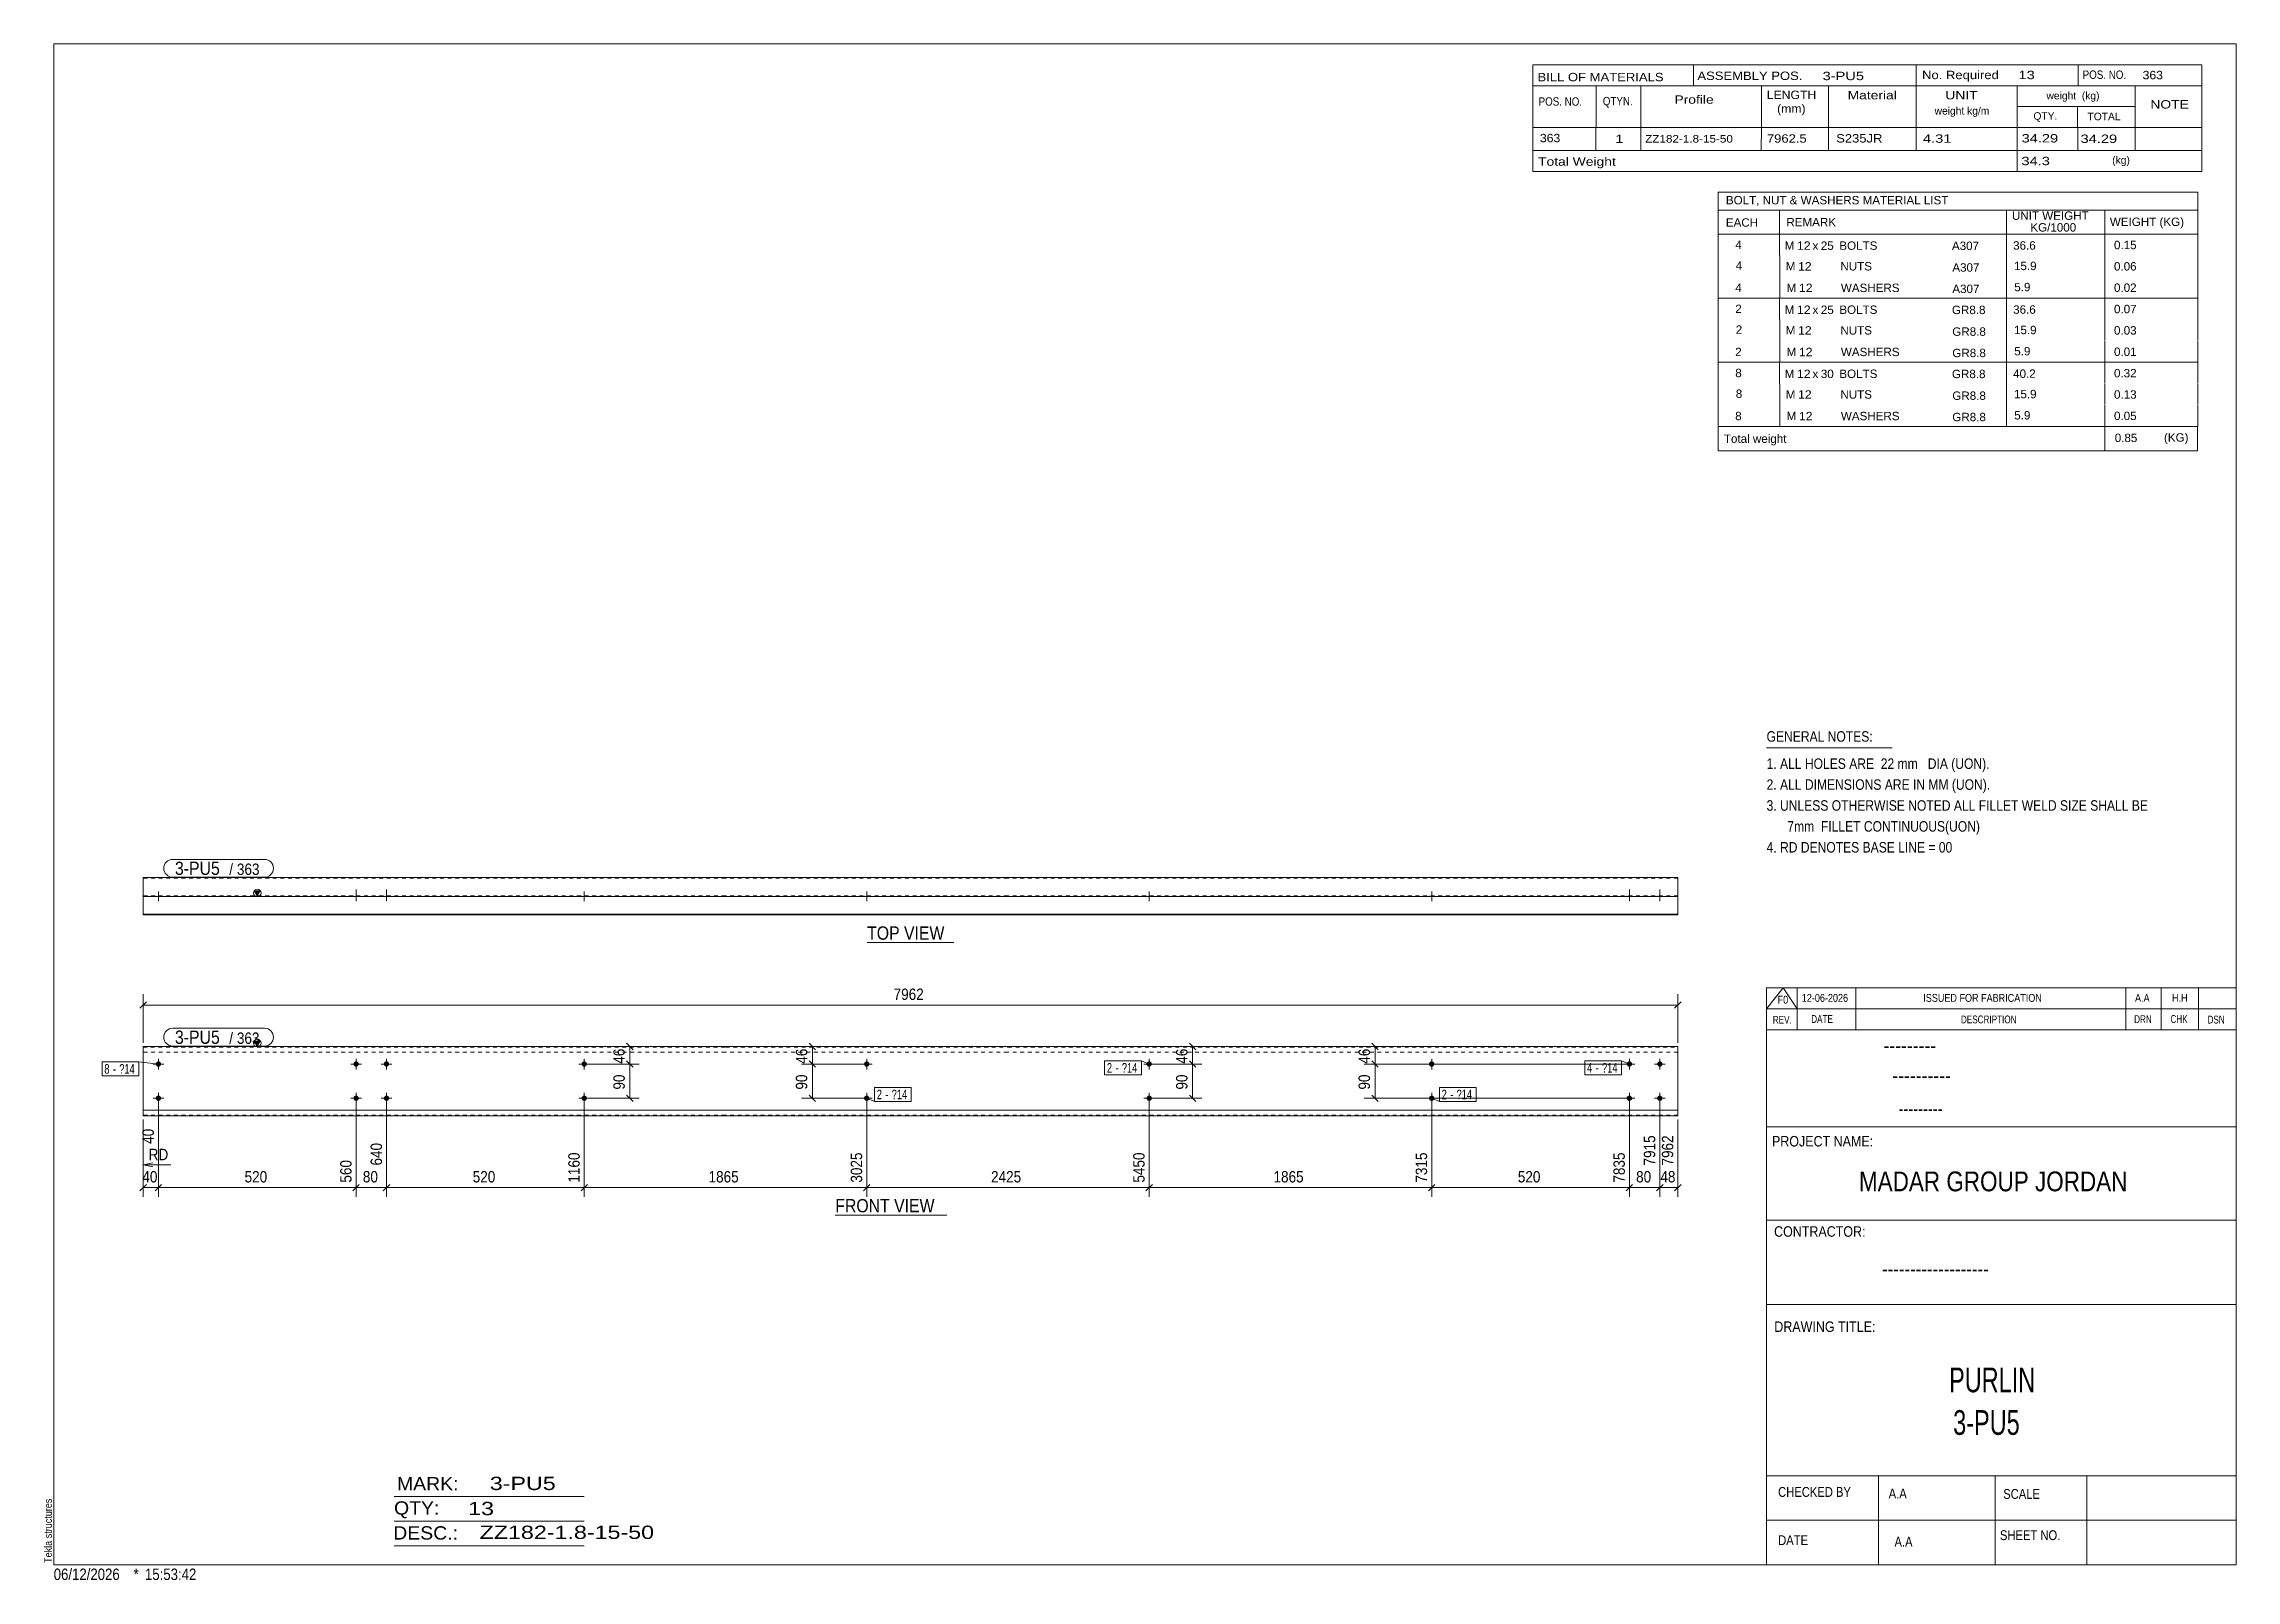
# Model space of a CAD drawing. Header units: millimetres. Extents: x 2 to 579, y 1 to 405.
import ezdxf

# ---------------------------------------------------------------- set-up
doc = ezdxf.new("R2010")
doc.units = ezdxf.units.MM
doc.linetypes.add('XKITLINE00', pattern=[0])
doc.linetypes.add('XKITLINE01', pattern=[4, 1, -1, 1, -1])
for name, color, linetype, lineweight in [('Bolt', 3, 'Continuous', 0), ('BoltMark', 7, 'Continuous', 0), ('Dimensions', 7, 'Continuous', 0), ('DrawingSheet', 5, 'Continuous', 0), ('OtherObjectType', 7, 'Continuous', 0), ('Part', 2, 'Continuous', 0), ('PartMark', 7, 'Continuous', 0)]:
    doc.layers.add(name, color=color, linetype=linetype, lineweight=lineweight)
doc.styles.add('@ARIAL_UNICODE_MS_BOLD', font='ARIAL.TTF')
doc.styles.add('ARIAL', font='ARIAL.TTF')
doc.styles.add('ARIAL_NARROW', font='ARIALN.TTF')
doc.styles.add('COMIC_SANS_MS_BOLD', font='COMICBD.TTF')
doc.styles.add('SWIS721_EX_BT', font='ARIAL.TTF')
doc.styles.add('SWISSE', font='ARIAL.TTF')

# ---------------------------------------------------------------- blocks, each defined once
blk = doc.blocks.new('*A1')
at = {"layer": 'Bolt'}
for points in [[(219.52, 136.67), (219.52, 136.63), (219.51, 136.6), (219.51, 136.56), (219.5, 136.53), (219.49, 136.5), (219.48, 136.46), (219.47, 136.43), (219.45, 136.4), (219.44, 136.37), (219.42, 136.34), (219.4, 136.31), (219.38, 136.28), (219.36, 136.26), (219.34, 136.23), (219.32, 136.2), (219.29, 136.18), (219.26, 136.16), (219.24, 136.14), (219.21, 136.12), (219.18, 136.1), (219.15, 136.08), (219.12, 136.07), (219.09, 136.05), (219.06, 136.04), (219.02, 136.03), (218.99, 136.02), (218.96, 136.01), (218.92, 136.01), (218.89, 136), (218.85, 136), (218.82, 136), (218.79, 136), (218.75, 136), (218.72, 136.01), (218.68, 136.01), (218.65, 136.02), (218.62, 136.03), (218.58, 136.04), (218.55, 136.05), (218.52, 136.07), (218.49, 136.08), (218.46, 136.1), (218.43, 136.12), (218.4, 136.14), (218.38, 136.16), (218.35, 136.18), (218.33, 136.2), (218.3, 136.23), (218.28, 136.26), (218.26, 136.28), (218.24, 136.31), (218.22, 136.34), (218.2, 136.37), (218.19, 136.4), (218.17, 136.43), (218.16, 136.46), (218.15, 136.5), (218.14, 136.53), (218.13, 136.56), (218.13, 136.6), (218.12, 136.63), (218.12, 136.67), (218.12, 136.7), (218.12, 136.73), (218.12, 136.77), (218.13, 136.8), (218.13, 136.84), (218.14, 136.87), (218.15, 136.9), (218.16, 136.94), (218.17, 136.97), (218.19, 137), (218.2, 137.03), (218.22, 137.06), (218.24, 137.09), (218.26, 137.12), (218.28, 137.14), (218.3, 137.17), (218.33, 137.19), (218.35, 137.22), (218.38, 137.24), (218.4, 137.26), (218.43, 137.28), (218.46, 137.3), (218.49, 137.32), (218.52, 137.33), (218.55, 137.35), (218.58, 137.36), (218.62, 137.37), (218.65, 137.38), (218.68, 137.39), (218.72, 137.39), (218.75, 137.4), (218.79, 137.4), (218.82, 137.4), (218.85, 137.4), (218.89, 137.4), (218.92, 137.39), (218.96, 137.39), (218.99, 137.38), (219.02, 137.37), (219.06, 137.36), (219.09, 137.35), (219.12, 137.33), (219.15, 137.32), (219.18, 137.3), (219.21, 137.28), (219.24, 137.26), (219.26, 137.24), (219.29, 137.22), (219.32, 137.19), (219.34, 137.17), (219.36, 137.14), (219.38, 137.12), (219.4, 137.09), (219.42, 137.06), (219.44, 137.03), (219.45, 137), (219.47, 136.97), (219.48, 136.94), (219.49, 136.9), (219.5, 136.87), (219.51, 136.84), (219.51, 136.8), (219.52, 136.77), (219.52, 136.73), (219.52, 136.7)], [(219.52, 127.67), (219.52, 127.63), (219.51, 127.6), (219.51, 127.56), (219.5, 127.53), (219.49, 127.5), (219.48, 127.46), (219.47, 127.43), (219.45, 127.4), (219.44, 127.37), (219.42, 127.34), (219.4, 127.31), (219.38, 127.28), (219.36, 127.26), (219.34, 127.23), (219.32, 127.2), (219.29, 127.18), (219.26, 127.16), (219.24, 127.14), (219.21, 127.12), (219.18, 127.1), (219.15, 127.08), (219.12, 127.07), (219.09, 127.05), (219.06, 127.04), (219.02, 127.03), (218.99, 127.02), (218.96, 127.01), (218.92, 127.01), (218.89, 127), (218.85, 127), (218.82, 127), (218.79, 127), (218.75, 127), (218.72, 127.01), (218.68, 127.01), (218.65, 127.02), (218.62, 127.03), (218.58, 127.04), (218.55, 127.05), (218.52, 127.07), (218.49, 127.08), (218.46, 127.1), (218.43, 127.12), (218.4, 127.14), (218.38, 127.16), (218.35, 127.18), (218.33, 127.2), (218.3, 127.23), (218.28, 127.26), (218.26, 127.28), (218.24, 127.31), (218.22, 127.34), (218.2, 127.37), (218.19, 127.4), (218.17, 127.43), (218.16, 127.46), (218.15, 127.5), (218.14, 127.53), (218.13, 127.56), (218.13, 127.6), (218.12, 127.63), (218.12, 127.67), (218.12, 127.7), (218.12, 127.73), (218.12, 127.77), (218.13, 127.8), (218.13, 127.84), (218.14, 127.87), (218.15, 127.9), (218.16, 127.94), (218.17, 127.97), (218.19, 128), (218.2, 128.03), (218.22, 128.06), (218.24, 128.09), (218.26, 128.12), (218.28, 128.14), (218.3, 128.17), (218.33, 128.19), (218.35, 128.22), (218.38, 128.24), (218.4, 128.26), (218.43, 128.28), (218.46, 128.3), (218.49, 128.32), (218.52, 128.33), (218.55, 128.35), (218.58, 128.36), (218.62, 128.37), (218.65, 128.38), (218.68, 128.39), (218.72, 128.39), (218.75, 128.4), (218.79, 128.4), (218.82, 128.4), (218.85, 128.4), (218.89, 128.4), (218.92, 128.39), (218.96, 128.39), (218.99, 128.38), (219.02, 128.37), (219.06, 128.36), (219.09, 128.35), (219.12, 128.33), (219.15, 128.32), (219.18, 128.3), (219.21, 128.28), (219.24, 128.26), (219.26, 128.24), (219.29, 128.22), (219.32, 128.19), (219.34, 128.17), (219.36, 128.14), (219.38, 128.12), (219.4, 128.09), (219.42, 128.06), (219.44, 128.03), (219.45, 128), (219.47, 127.97), (219.48, 127.94), (219.49, 127.9), (219.5, 127.87), (219.51, 127.84), (219.51, 127.8), (219.52, 127.77), (219.52, 127.73), (219.52, 127.7)]]:
    blk.add_hatch(color=3, dxfattribs=at).paths.add_polyline_path(points, flags=17)
at = {"layer": 'Bolt', "color": 3, "linetype": 'XKITLINE00', "lineweight": 0}
for p, q in [((220.22, 136.7), (217.42, 136.7)), ((218.82, 138.1), (218.82, 135.3)), ((220.22, 127.7), (217.42, 127.7)), ((218.82, 129.1), (218.82, 126.3))]:
    blk.add_line(p, q, dxfattribs=at)
blk = doc.blocks.new('*A2')
at = {"layer": 'Bolt'}
for points in [[(293.81, 136.67), (293.81, 136.63), (293.81, 136.6), (293.8, 136.56), (293.79, 136.53), (293.78, 136.5), (293.77, 136.46), (293.76, 136.43), (293.75, 136.4), (293.73, 136.37), (293.71, 136.34), (293.7, 136.31), (293.68, 136.28), (293.66, 136.26), (293.63, 136.23), (293.61, 136.2), (293.58, 136.18), (293.56, 136.16), (293.53, 136.14), (293.5, 136.12), (293.47, 136.1), (293.44, 136.08), (293.41, 136.07), (293.38, 136.05), (293.35, 136.04), (293.32, 136.03), (293.28, 136.02), (293.25, 136.01), (293.22, 136.01), (293.18, 136), (293.15, 136), (293.11, 136), (293.08, 136), (293.05, 136), (293.01, 136.01), (292.98, 136.01), (292.94, 136.02), (292.91, 136.03), (292.88, 136.04), (292.85, 136.05), (292.82, 136.07), (292.78, 136.08), (292.75, 136.1), (292.73, 136.12), (292.7, 136.14), (292.67, 136.16), (292.64, 136.18), (292.62, 136.2), (292.6, 136.23), (292.57, 136.26), (292.55, 136.28), (292.53, 136.31), (292.51, 136.34), (292.5, 136.37), (292.48, 136.4), (292.47, 136.43), (292.46, 136.46), (292.44, 136.5), (292.44, 136.53), (292.43, 136.56), (292.42, 136.6), (292.42, 136.63), (292.42, 136.67), (292.41, 136.7), (292.42, 136.73), (292.42, 136.77), (292.42, 136.8), (292.43, 136.84), (292.44, 136.87), (292.44, 136.9), (292.46, 136.94), (292.47, 136.97), (292.48, 137), (292.5, 137.03), (292.51, 137.06), (292.53, 137.09), (292.55, 137.12), (292.57, 137.14), (292.6, 137.17), (292.62, 137.19), (292.64, 137.22), (292.67, 137.24), (292.7, 137.26), (292.73, 137.28), (292.75, 137.3), (292.78, 137.32), (292.82, 137.33), (292.85, 137.35), (292.88, 137.36), (292.91, 137.37), (292.94, 137.38), (292.98, 137.39), (293.01, 137.39), (293.05, 137.4), (293.08, 137.4), (293.11, 137.4), (293.15, 137.4), (293.18, 137.4), (293.22, 137.39), (293.25, 137.39), (293.28, 137.38), (293.32, 137.37), (293.35, 137.36), (293.38, 137.35), (293.41, 137.33), (293.44, 137.32), (293.47, 137.3), (293.5, 137.28), (293.53, 137.26), (293.56, 137.24), (293.58, 137.22), (293.61, 137.19), (293.63, 137.17), (293.66, 137.14), (293.68, 137.12), (293.7, 137.09), (293.71, 137.06), (293.73, 137.03), (293.75, 137), (293.76, 136.97), (293.77, 136.94), (293.78, 136.9), (293.79, 136.87), (293.8, 136.84), (293.81, 136.8), (293.81, 136.77), (293.81, 136.73), (293.81, 136.7)], [(293.81, 127.67), (293.81, 127.63), (293.81, 127.6), (293.8, 127.56), (293.79, 127.53), (293.78, 127.5), (293.77, 127.46), (293.76, 127.43), (293.75, 127.4), (293.73, 127.37), (293.71, 127.34), (293.7, 127.31), (293.68, 127.28), (293.66, 127.26), (293.63, 127.23), (293.61, 127.2), (293.58, 127.18), (293.56, 127.16), (293.53, 127.14), (293.5, 127.12), (293.47, 127.1), (293.44, 127.08), (293.41, 127.07), (293.38, 127.05), (293.35, 127.04), (293.32, 127.03), (293.28, 127.02), (293.25, 127.01), (293.22, 127.01), (293.18, 127), (293.15, 127), (293.11, 127), (293.08, 127), (293.05, 127), (293.01, 127.01), (292.98, 127.01), (292.94, 127.02), (292.91, 127.03), (292.88, 127.04), (292.85, 127.05), (292.82, 127.07), (292.78, 127.08), (292.75, 127.1), (292.73, 127.12), (292.7, 127.14), (292.67, 127.16), (292.64, 127.18), (292.62, 127.2), (292.6, 127.23), (292.57, 127.26), (292.55, 127.28), (292.53, 127.31), (292.51, 127.34), (292.5, 127.37), (292.48, 127.4), (292.47, 127.43), (292.46, 127.46), (292.44, 127.5), (292.44, 127.53), (292.43, 127.56), (292.42, 127.6), (292.42, 127.63), (292.42, 127.67), (292.41, 127.7), (292.42, 127.73), (292.42, 127.77), (292.42, 127.8), (292.43, 127.84), (292.44, 127.87), (292.44, 127.9), (292.46, 127.94), (292.47, 127.97), (292.48, 128), (292.5, 128.03), (292.51, 128.06), (292.53, 128.09), (292.55, 128.12), (292.57, 128.14), (292.6, 128.17), (292.62, 128.19), (292.64, 128.22), (292.67, 128.24), (292.7, 128.26), (292.73, 128.28), (292.75, 128.3), (292.78, 128.32), (292.82, 128.33), (292.85, 128.35), (292.88, 128.36), (292.91, 128.37), (292.94, 128.38), (292.98, 128.39), (293.01, 128.39), (293.05, 128.4), (293.08, 128.4), (293.11, 128.4), (293.15, 128.4), (293.18, 128.4), (293.22, 128.39), (293.25, 128.39), (293.28, 128.38), (293.32, 128.37), (293.35, 128.36), (293.38, 128.35), (293.41, 128.33), (293.44, 128.32), (293.47, 128.3), (293.5, 128.28), (293.53, 128.26), (293.56, 128.24), (293.58, 128.22), (293.61, 128.19), (293.63, 128.17), (293.66, 128.14), (293.68, 128.12), (293.7, 128.09), (293.71, 128.06), (293.73, 128.03), (293.75, 128), (293.76, 127.97), (293.77, 127.94), (293.78, 127.9), (293.79, 127.87), (293.8, 127.84), (293.81, 127.8), (293.81, 127.77), (293.81, 127.73), (293.81, 127.7)]]:
    blk.add_hatch(color=3, dxfattribs=at).paths.add_polyline_path(points, flags=17)
at = {"layer": 'Bolt', "color": 3, "linetype": 'XKITLINE00', "lineweight": 0}
for p, q in [((294.51, 136.7), (291.71, 136.7)), ((293.11, 138.1), (293.11, 135.3)), ((294.51, 127.7), (291.71, 127.7)), ((293.11, 129.1), (293.11, 126.3))]:
    blk.add_line(p, q, dxfattribs=at)
blk = doc.blocks.new('*A3')
at = {"layer": 'Bolt'}
for points in [[(368.11, 136.67), (368.1, 136.63), (368.1, 136.6), (368.09, 136.56), (368.09, 136.53), (368.08, 136.5), (368.07, 136.46), (368.05, 136.43), (368.04, 136.4), (368.03, 136.37), (368.01, 136.34), (367.99, 136.31), (367.97, 136.28), (367.95, 136.26), (367.93, 136.23), (367.9, 136.2), (367.88, 136.18), (367.85, 136.16), (367.83, 136.14), (367.8, 136.12), (367.77, 136.1), (367.74, 136.08), (367.71, 136.07), (367.68, 136.05), (367.64, 136.04), (367.61, 136.03), (367.58, 136.02), (367.54, 136.01), (367.51, 136.01), (367.48, 136), (367.44, 136), (367.41, 136), (367.37, 136), (367.34, 136), (367.31, 136.01), (367.27, 136.01), (367.24, 136.02), (367.21, 136.03), (367.17, 136.04), (367.14, 136.05), (367.11, 136.07), (367.08, 136.08), (367.05, 136.1), (367.02, 136.12), (366.99, 136.14), (366.96, 136.16), (366.94, 136.18), (366.91, 136.2), (366.89, 136.23), (366.87, 136.26), (366.85, 136.28), (366.83, 136.31), (366.81, 136.34), (366.79, 136.37), (366.78, 136.4), (366.76, 136.43), (366.75, 136.46), (366.74, 136.5), (366.73, 136.53), (366.72, 136.56), (366.72, 136.6), (366.71, 136.63), (366.71, 136.67), (366.71, 136.7), (366.71, 136.73), (366.71, 136.77), (366.72, 136.8), (366.72, 136.84), (366.73, 136.87), (366.74, 136.9), (366.75, 136.94), (366.76, 136.97), (366.78, 137), (366.79, 137.03), (366.81, 137.06), (366.83, 137.09), (366.85, 137.12), (366.87, 137.14), (366.89, 137.17), (366.91, 137.19), (366.94, 137.22), (366.96, 137.24), (366.99, 137.26), (367.02, 137.28), (367.05, 137.3), (367.08, 137.32), (367.11, 137.33), (367.14, 137.35), (367.17, 137.36), (367.21, 137.37), (367.24, 137.38), (367.27, 137.39), (367.31, 137.39), (367.34, 137.4), (367.37, 137.4), (367.41, 137.4), (367.44, 137.4), (367.48, 137.4), (367.51, 137.39), (367.54, 137.39), (367.58, 137.38), (367.61, 137.37), (367.64, 137.36), (367.68, 137.35), (367.71, 137.33), (367.74, 137.32), (367.77, 137.3), (367.8, 137.28), (367.83, 137.26), (367.85, 137.24), (367.88, 137.22), (367.9, 137.19), (367.93, 137.17), (367.95, 137.14), (367.97, 137.12), (367.99, 137.09), (368.01, 137.06), (368.03, 137.03), (368.04, 137), (368.05, 136.97), (368.07, 136.94), (368.08, 136.9), (368.09, 136.87), (368.09, 136.84), (368.1, 136.8), (368.1, 136.77), (368.11, 136.73), (368.11, 136.7)], [(368.11, 127.67), (368.1, 127.63), (368.1, 127.6), (368.09, 127.56), (368.09, 127.53), (368.08, 127.5), (368.07, 127.46), (368.05, 127.43), (368.04, 127.4), (368.03, 127.37), (368.01, 127.34), (367.99, 127.31), (367.97, 127.28), (367.95, 127.26), (367.93, 127.23), (367.9, 127.2), (367.88, 127.18), (367.85, 127.16), (367.83, 127.14), (367.8, 127.12), (367.77, 127.1), (367.74, 127.08), (367.71, 127.07), (367.68, 127.05), (367.64, 127.04), (367.61, 127.03), (367.58, 127.02), (367.54, 127.01), (367.51, 127.01), (367.48, 127), (367.44, 127), (367.41, 127), (367.37, 127), (367.34, 127), (367.31, 127.01), (367.27, 127.01), (367.24, 127.02), (367.21, 127.03), (367.17, 127.04), (367.14, 127.05), (367.11, 127.07), (367.08, 127.08), (367.05, 127.1), (367.02, 127.12), (366.99, 127.14), (366.96, 127.16), (366.94, 127.18), (366.91, 127.2), (366.89, 127.23), (366.87, 127.26), (366.85, 127.28), (366.83, 127.31), (366.81, 127.34), (366.79, 127.37), (366.78, 127.4), (366.76, 127.43), (366.75, 127.46), (366.74, 127.5), (366.73, 127.53), (366.72, 127.56), (366.72, 127.6), (366.71, 127.63), (366.71, 127.67), (366.71, 127.7), (366.71, 127.73), (366.71, 127.77), (366.72, 127.8), (366.72, 127.84), (366.73, 127.87), (366.74, 127.9), (366.75, 127.94), (366.76, 127.97), (366.78, 128), (366.79, 128.03), (366.81, 128.06), (366.83, 128.09), (366.85, 128.12), (366.87, 128.14), (366.89, 128.17), (366.91, 128.19), (366.94, 128.22), (366.96, 128.24), (366.99, 128.26), (367.02, 128.28), (367.05, 128.3), (367.08, 128.32), (367.11, 128.33), (367.14, 128.35), (367.17, 128.36), (367.21, 128.37), (367.24, 128.38), (367.27, 128.39), (367.31, 128.39), (367.34, 128.4), (367.37, 128.4), (367.41, 128.4), (367.44, 128.4), (367.48, 128.4), (367.51, 128.39), (367.54, 128.39), (367.58, 128.38), (367.61, 128.37), (367.64, 128.36), (367.68, 128.35), (367.71, 128.33), (367.74, 128.32), (367.77, 128.3), (367.8, 128.28), (367.83, 128.26), (367.85, 128.24), (367.88, 128.22), (367.9, 128.19), (367.93, 128.17), (367.95, 128.14), (367.97, 128.12), (367.99, 128.09), (368.01, 128.06), (368.03, 128.03), (368.04, 128), (368.05, 127.97), (368.07, 127.94), (368.08, 127.9), (368.09, 127.87), (368.09, 127.84), (368.1, 127.8), (368.1, 127.77), (368.11, 127.73), (368.11, 127.7)]]:
    blk.add_hatch(color=3, dxfattribs=at).paths.add_polyline_path(points, flags=17)
at = {"layer": 'Bolt', "color": 3, "linetype": 'XKITLINE00', "lineweight": 0}
for p, q in [((368.81, 136.7), (366.01, 136.7)), ((367.41, 138.1), (367.41, 135.3)), ((368.81, 127.7), (366.01, 127.7)), ((367.41, 129.1), (367.41, 126.3))]:
    blk.add_line(p, q, dxfattribs=at)
blk = doc.blocks.new('*A4')
at = {"layer": 'Bolt'}
for points in [[(420.11, 136.67), (420.1, 136.63), (420.1, 136.6), (420.09, 136.56), (420.09, 136.53), (420.08, 136.5), (420.07, 136.46), (420.05, 136.43), (420.04, 136.4), (420.03, 136.37), (420.01, 136.34), (419.99, 136.31), (419.97, 136.28), (419.95, 136.26), (419.93, 136.23), (419.9, 136.2), (419.88, 136.18), (419.85, 136.16), (419.83, 136.14), (419.8, 136.12), (419.77, 136.1), (419.74, 136.08), (419.71, 136.07), (419.68, 136.05), (419.64, 136.04), (419.61, 136.03), (419.58, 136.02), (419.54, 136.01), (419.51, 136.01), (419.48, 136), (419.44, 136), (419.41, 136), (419.37, 136), (419.34, 136), (419.31, 136.01), (419.27, 136.01), (419.24, 136.02), (419.21, 136.03), (419.17, 136.04), (419.14, 136.05), (419.11, 136.07), (419.08, 136.08), (419.05, 136.1), (419.02, 136.12), (418.99, 136.14), (418.96, 136.16), (418.94, 136.18), (418.91, 136.2), (418.89, 136.23), (418.87, 136.26), (418.85, 136.28), (418.83, 136.31), (418.81, 136.34), (418.79, 136.37), (418.78, 136.4), (418.76, 136.43), (418.75, 136.46), (418.74, 136.5), (418.73, 136.53), (418.72, 136.56), (418.72, 136.6), (418.71, 136.63), (418.71, 136.67), (418.71, 136.7), (418.71, 136.73), (418.71, 136.77), (418.72, 136.8), (418.72, 136.84), (418.73, 136.87), (418.74, 136.9), (418.75, 136.94), (418.76, 136.97), (418.78, 137), (418.79, 137.03), (418.81, 137.06), (418.83, 137.09), (418.85, 137.12), (418.87, 137.14), (418.89, 137.17), (418.91, 137.19), (418.94, 137.22), (418.96, 137.24), (418.99, 137.26), (419.02, 137.28), (419.05, 137.3), (419.08, 137.32), (419.11, 137.33), (419.14, 137.35), (419.17, 137.36), (419.21, 137.37), (419.24, 137.38), (419.27, 137.39), (419.31, 137.39), (419.34, 137.4), (419.37, 137.4), (419.41, 137.4), (419.44, 137.4), (419.48, 137.4), (419.51, 137.39), (419.54, 137.39), (419.58, 137.38), (419.61, 137.37), (419.64, 137.36), (419.68, 137.35), (419.71, 137.33), (419.74, 137.32), (419.77, 137.3), (419.8, 137.28), (419.83, 137.26), (419.85, 137.24), (419.88, 137.22), (419.9, 137.19), (419.93, 137.17), (419.95, 137.14), (419.97, 137.12), (419.99, 137.09), (420.01, 137.06), (420.03, 137.03), (420.04, 137), (420.05, 136.97), (420.07, 136.94), (420.08, 136.9), (420.09, 136.87), (420.09, 136.84), (420.1, 136.8), (420.1, 136.77), (420.11, 136.73), (420.11, 136.7)], [(428.11, 136.67), (428.1, 136.63), (428.1, 136.6), (428.09, 136.56), (428.09, 136.53), (428.08, 136.5), (428.07, 136.46), (428.05, 136.43), (428.04, 136.4), (428.03, 136.37), (428.01, 136.34), (427.99, 136.31), (427.97, 136.28), (427.95, 136.26), (427.93, 136.23), (427.9, 136.2), (427.88, 136.18), (427.85, 136.16), (427.83, 136.14), (427.8, 136.12), (427.77, 136.1), (427.74, 136.08), (427.71, 136.07), (427.68, 136.05), (427.64, 136.04), (427.61, 136.03), (427.58, 136.02), (427.54, 136.01), (427.51, 136.01), (427.48, 136), (427.44, 136), (427.41, 136), (427.37, 136), (427.34, 136), (427.31, 136.01), (427.27, 136.01), (427.24, 136.02), (427.21, 136.03), (427.17, 136.04), (427.14, 136.05), (427.11, 136.07), (427.08, 136.08), (427.05, 136.1), (427.02, 136.12), (426.99, 136.14), (426.96, 136.16), (426.94, 136.18), (426.91, 136.2), (426.89, 136.23), (426.87, 136.26), (426.85, 136.28), (426.83, 136.31), (426.81, 136.34), (426.79, 136.37), (426.78, 136.4), (426.76, 136.43), (426.75, 136.46), (426.74, 136.5), (426.73, 136.53), (426.72, 136.56), (426.72, 136.6), (426.71, 136.63), (426.71, 136.67), (426.71, 136.7), (426.71, 136.73), (426.71, 136.77), (426.72, 136.8), (426.72, 136.84), (426.73, 136.87), (426.74, 136.9), (426.75, 136.94), (426.76, 136.97), (426.78, 137), (426.79, 137.03), (426.81, 137.06), (426.83, 137.09), (426.85, 137.12), (426.87, 137.14), (426.89, 137.17), (426.91, 137.19), (426.94, 137.22), (426.96, 137.24), (426.99, 137.26), (427.02, 137.28), (427.05, 137.3), (427.08, 137.32), (427.11, 137.33), (427.14, 137.35), (427.17, 137.36), (427.21, 137.37), (427.24, 137.38), (427.27, 137.39), (427.31, 137.39), (427.34, 137.4), (427.37, 137.4), (427.41, 137.4), (427.44, 137.4), (427.48, 137.4), (427.51, 137.39), (427.54, 137.39), (427.58, 137.38), (427.61, 137.37), (427.64, 137.36), (427.68, 137.35), (427.71, 137.33), (427.74, 137.32), (427.77, 137.3), (427.8, 137.28), (427.83, 137.26), (427.85, 137.24), (427.88, 137.22), (427.9, 137.19), (427.93, 137.17), (427.95, 137.14), (427.97, 137.12), (427.99, 137.09), (428.01, 137.06), (428.03, 137.03), (428.04, 137), (428.05, 136.97), (428.07, 136.94), (428.08, 136.9), (428.09, 136.87), (428.09, 136.84), (428.1, 136.8), (428.1, 136.77), (428.11, 136.73), (428.11, 136.7)], [(420.11, 127.67), (420.1, 127.63), (420.1, 127.6), (420.09, 127.56), (420.09, 127.53), (420.08, 127.5), (420.07, 127.46), (420.05, 127.43), (420.04, 127.4), (420.03, 127.37), (420.01, 127.34), (419.99, 127.31), (419.97, 127.28), (419.95, 127.26), (419.93, 127.23), (419.9, 127.2), (419.88, 127.18), (419.85, 127.16), (419.83, 127.14), (419.8, 127.12), (419.77, 127.1), (419.74, 127.08), (419.71, 127.07), (419.68, 127.05), (419.64, 127.04), (419.61, 127.03), (419.58, 127.02), (419.54, 127.01), (419.51, 127.01), (419.48, 127), (419.44, 127), (419.41, 127), (419.37, 127), (419.34, 127), (419.31, 127.01), (419.27, 127.01), (419.24, 127.02), (419.21, 127.03), (419.17, 127.04), (419.14, 127.05), (419.11, 127.07), (419.08, 127.08), (419.05, 127.1), (419.02, 127.12), (418.99, 127.14), (418.96, 127.16), (418.94, 127.18), (418.91, 127.2), (418.89, 127.23), (418.87, 127.26), (418.85, 127.28), (418.83, 127.31), (418.81, 127.34), (418.79, 127.37), (418.78, 127.4), (418.76, 127.43), (418.75, 127.46), (418.74, 127.5), (418.73, 127.53), (418.72, 127.56), (418.72, 127.6), (418.71, 127.63), (418.71, 127.67), (418.71, 127.7), (418.71, 127.73), (418.71, 127.77), (418.72, 127.8), (418.72, 127.84), (418.73, 127.87), (418.74, 127.9), (418.75, 127.94), (418.76, 127.97), (418.78, 128), (418.79, 128.03), (418.81, 128.06), (418.83, 128.09), (418.85, 128.12), (418.87, 128.14), (418.89, 128.17), (418.91, 128.19), (418.94, 128.22), (418.96, 128.24), (418.99, 128.26), (419.02, 128.28), (419.05, 128.3), (419.08, 128.32), (419.11, 128.33), (419.14, 128.35), (419.17, 128.36), (419.21, 128.37), (419.24, 128.38), (419.27, 128.39), (419.31, 128.39), (419.34, 128.4), (419.37, 128.4), (419.41, 128.4), (419.44, 128.4), (419.48, 128.4), (419.51, 128.39), (419.54, 128.39), (419.58, 128.38), (419.61, 128.37), (419.64, 128.36), (419.68, 128.35), (419.71, 128.33), (419.74, 128.32), (419.77, 128.3), (419.8, 128.28), (419.83, 128.26), (419.85, 128.24), (419.88, 128.22), (419.9, 128.19), (419.93, 128.17), (419.95, 128.14), (419.97, 128.12), (419.99, 128.09), (420.01, 128.06), (420.03, 128.03), (420.04, 128), (420.05, 127.97), (420.07, 127.94), (420.08, 127.9), (420.09, 127.87), (420.09, 127.84), (420.1, 127.8), (420.1, 127.77), (420.11, 127.73), (420.11, 127.7)], [(428.11, 127.67), (428.1, 127.63), (428.1, 127.6), (428.09, 127.56), (428.09, 127.53), (428.08, 127.5), (428.07, 127.46), (428.05, 127.43), (428.04, 127.4), (428.03, 127.37), (428.01, 127.34), (427.99, 127.31), (427.97, 127.28), (427.95, 127.26), (427.93, 127.23), (427.9, 127.2), (427.88, 127.18), (427.85, 127.16), (427.83, 127.14), (427.8, 127.12), (427.77, 127.1), (427.74, 127.08), (427.71, 127.07), (427.68, 127.05), (427.64, 127.04), (427.61, 127.03), (427.58, 127.02), (427.54, 127.01), (427.51, 127.01), (427.48, 127), (427.44, 127), (427.41, 127), (427.37, 127), (427.34, 127), (427.31, 127.01), (427.27, 127.01), (427.24, 127.02), (427.21, 127.03), (427.17, 127.04), (427.14, 127.05), (427.11, 127.07), (427.08, 127.08), (427.05, 127.1), (427.02, 127.12), (426.99, 127.14), (426.96, 127.16), (426.94, 127.18), (426.91, 127.2), (426.89, 127.23), (426.87, 127.26), (426.85, 127.28), (426.83, 127.31), (426.81, 127.34), (426.79, 127.37), (426.78, 127.4), (426.76, 127.43), (426.75, 127.46), (426.74, 127.5), (426.73, 127.53), (426.72, 127.56), (426.72, 127.6), (426.71, 127.63), (426.71, 127.67), (426.71, 127.7), (426.71, 127.73), (426.71, 127.77), (426.72, 127.8), (426.72, 127.84), (426.73, 127.87), (426.74, 127.9), (426.75, 127.94), (426.76, 127.97), (426.78, 128), (426.79, 128.03), (426.81, 128.06), (426.83, 128.09), (426.85, 128.12), (426.87, 128.14), (426.89, 128.17), (426.91, 128.19), (426.94, 128.22), (426.96, 128.24), (426.99, 128.26), (427.02, 128.28), (427.05, 128.3), (427.08, 128.32), (427.11, 128.33), (427.14, 128.35), (427.17, 128.36), (427.21, 128.37), (427.24, 128.38), (427.27, 128.39), (427.31, 128.39), (427.34, 128.4), (427.37, 128.4), (427.41, 128.4), (427.44, 128.4), (427.48, 128.4), (427.51, 128.39), (427.54, 128.39), (427.58, 128.38), (427.61, 128.37), (427.64, 128.36), (427.68, 128.35), (427.71, 128.33), (427.74, 128.32), (427.77, 128.3), (427.8, 128.28), (427.83, 128.26), (427.85, 128.24), (427.88, 128.22), (427.9, 128.19), (427.93, 128.17), (427.95, 128.14), (427.97, 128.12), (427.99, 128.09), (428.01, 128.06), (428.03, 128.03), (428.04, 128), (428.05, 127.97), (428.07, 127.94), (428.08, 127.9), (428.09, 127.87), (428.09, 127.84), (428.1, 127.8), (428.1, 127.77), (428.11, 127.73), (428.11, 127.7)]]:
    blk.add_hatch(color=3, dxfattribs=at).paths.add_polyline_path(points, flags=17)
at = {"layer": 'Bolt', "color": 3, "linetype": 'XKITLINE00', "lineweight": 0}
for p, q in [((420.81, 136.7), (418.01, 136.7)), ((419.41, 138.1), (419.41, 135.3)), ((428.81, 136.7), (426.01, 136.7)), ((427.41, 138.1), (427.41, 135.3)), ((420.81, 127.7), (418.01, 127.7)), ((419.41, 129.1), (419.41, 126.3)), ((428.81, 127.7), (426.01, 127.7)), ((427.41, 129.1), (427.41, 126.3))]:
    blk.add_line(p, q, dxfattribs=at)
blk = doc.blocks.new('*A5')
at = {"layer": 'Bolt'}
for points in [[(33.23, 136.67), (33.22, 136.63), (33.22, 136.6), (33.21, 136.56), (33.21, 136.53), (33.2, 136.5), (33.19, 136.46), (33.17, 136.43), (33.16, 136.4), (33.14, 136.37), (33.13, 136.34), (33.11, 136.31), (33.09, 136.28), (33.07, 136.26), (33.05, 136.23), (33.02, 136.2), (33, 136.18), (32.97, 136.16), (32.94, 136.14), (32.92, 136.12), (32.89, 136.1), (32.86, 136.08), (32.83, 136.07), (32.79, 136.05), (32.76, 136.04), (32.73, 136.03), (32.7, 136.02), (32.66, 136.01), (32.63, 136.01), (32.6, 136), (32.56, 136), (32.53, 136), (32.49, 136), (32.46, 136), (32.42, 136.01), (32.39, 136.01), (32.36, 136.02), (32.32, 136.03), (32.29, 136.04), (32.26, 136.05), (32.23, 136.07), (32.2, 136.08), (32.17, 136.1), (32.14, 136.12), (32.11, 136.14), (32.08, 136.16), (32.06, 136.18), (32.03, 136.2), (32.01, 136.23), (31.99, 136.26), (31.96, 136.28), (31.94, 136.31), (31.93, 136.34), (31.91, 136.37), (31.89, 136.4), (31.88, 136.43), (31.87, 136.46), (31.86, 136.5), (31.85, 136.53), (31.84, 136.56), (31.83, 136.6), (31.83, 136.63), (31.83, 136.67), (31.83, 136.7), (31.83, 136.73), (31.83, 136.77), (31.83, 136.8), (31.84, 136.84), (31.85, 136.87), (31.86, 136.9), (31.87, 136.94), (31.88, 136.97), (31.89, 137), (31.91, 137.03), (31.93, 137.06), (31.94, 137.09), (31.96, 137.12), (31.99, 137.14), (32.01, 137.17), (32.03, 137.19), (32.06, 137.22), (32.08, 137.24), (32.11, 137.26), (32.14, 137.28), (32.17, 137.3), (32.2, 137.32), (32.23, 137.33), (32.26, 137.35), (32.29, 137.36), (32.32, 137.37), (32.36, 137.38), (32.39, 137.39), (32.42, 137.39), (32.46, 137.4), (32.49, 137.4), (32.53, 137.4), (32.56, 137.4), (32.6, 137.4), (32.63, 137.39), (32.66, 137.39), (32.7, 137.38), (32.73, 137.37), (32.76, 137.36), (32.79, 137.35), (32.83, 137.33), (32.86, 137.32), (32.89, 137.3), (32.92, 137.28), (32.94, 137.26), (32.97, 137.24), (33, 137.22), (33.02, 137.19), (33.05, 137.17), (33.07, 137.14), (33.09, 137.12), (33.11, 137.09), (33.13, 137.06), (33.14, 137.03), (33.16, 137), (33.17, 136.97), (33.19, 136.94), (33.2, 136.9), (33.21, 136.87), (33.21, 136.84), (33.22, 136.8), (33.22, 136.77), (33.23, 136.73), (33.23, 136.7)], [(145.23, 136.67), (145.22, 136.63), (145.22, 136.6), (145.21, 136.56), (145.21, 136.53), (145.2, 136.5), (145.19, 136.46), (145.17, 136.43), (145.16, 136.4), (145.14, 136.37), (145.13, 136.34), (145.11, 136.31), (145.09, 136.28), (145.07, 136.26), (145.05, 136.23), (145.02, 136.2), (145, 136.18), (144.97, 136.16), (144.94, 136.14), (144.92, 136.12), (144.89, 136.1), (144.86, 136.08), (144.83, 136.07), (144.79, 136.05), (144.76, 136.04), (144.73, 136.03), (144.7, 136.02), (144.66, 136.01), (144.63, 136.01), (144.6, 136), (144.56, 136), (144.53, 136), (144.49, 136), (144.46, 136), (144.42, 136.01), (144.39, 136.01), (144.36, 136.02), (144.32, 136.03), (144.29, 136.04), (144.26, 136.05), (144.23, 136.07), (144.2, 136.08), (144.17, 136.1), (144.14, 136.12), (144.11, 136.14), (144.08, 136.16), (144.06, 136.18), (144.03, 136.2), (144.01, 136.23), (143.99, 136.26), (143.96, 136.28), (143.94, 136.31), (143.93, 136.34), (143.91, 136.37), (143.89, 136.4), (143.88, 136.43), (143.87, 136.46), (143.86, 136.5), (143.85, 136.53), (143.84, 136.56), (143.83, 136.6), (143.83, 136.63), (143.83, 136.67), (143.83, 136.7), (143.83, 136.73), (143.83, 136.77), (143.83, 136.8), (143.84, 136.84), (143.85, 136.87), (143.86, 136.9), (143.87, 136.94), (143.88, 136.97), (143.89, 137), (143.91, 137.03), (143.93, 137.06), (143.94, 137.09), (143.96, 137.12), (143.99, 137.14), (144.01, 137.17), (144.03, 137.19), (144.06, 137.22), (144.08, 137.24), (144.11, 137.26), (144.14, 137.28), (144.17, 137.3), (144.2, 137.32), (144.23, 137.33), (144.26, 137.35), (144.29, 137.36), (144.32, 137.37), (144.36, 137.38), (144.39, 137.39), (144.42, 137.39), (144.46, 137.4), (144.49, 137.4), (144.53, 137.4), (144.56, 137.4), (144.6, 137.4), (144.63, 137.39), (144.66, 137.39), (144.7, 137.38), (144.73, 137.37), (144.76, 137.36), (144.79, 137.35), (144.83, 137.33), (144.86, 137.32), (144.89, 137.3), (144.92, 137.28), (144.94, 137.26), (144.97, 137.24), (145, 137.22), (145.02, 137.19), (145.05, 137.17), (145.07, 137.14), (145.09, 137.12), (145.11, 137.09), (145.13, 137.06), (145.14, 137.03), (145.16, 137), (145.17, 136.97), (145.19, 136.94), (145.2, 136.9), (145.21, 136.87), (145.21, 136.84), (145.22, 136.8), (145.22, 136.77), (145.23, 136.73), (145.23, 136.7)], [(33.23, 127.67), (33.22, 127.63), (33.22, 127.6), (33.21, 127.56), (33.21, 127.53), (33.2, 127.5), (33.19, 127.46), (33.17, 127.43), (33.16, 127.4), (33.14, 127.37), (33.13, 127.34), (33.11, 127.31), (33.09, 127.28), (33.07, 127.26), (33.05, 127.23), (33.02, 127.2), (33, 127.18), (32.97, 127.16), (32.94, 127.14), (32.92, 127.12), (32.89, 127.1), (32.86, 127.08), (32.83, 127.07), (32.79, 127.05), (32.76, 127.04), (32.73, 127.03), (32.7, 127.02), (32.66, 127.01), (32.63, 127.01), (32.6, 127), (32.56, 127), (32.53, 127), (32.49, 127), (32.46, 127), (32.42, 127.01), (32.39, 127.01), (32.36, 127.02), (32.32, 127.03), (32.29, 127.04), (32.26, 127.05), (32.23, 127.07), (32.2, 127.08), (32.17, 127.1), (32.14, 127.12), (32.11, 127.14), (32.08, 127.16), (32.06, 127.18), (32.03, 127.2), (32.01, 127.23), (31.99, 127.26), (31.96, 127.28), (31.94, 127.31), (31.93, 127.34), (31.91, 127.37), (31.89, 127.4), (31.88, 127.43), (31.87, 127.46), (31.86, 127.5), (31.85, 127.53), (31.84, 127.56), (31.83, 127.6), (31.83, 127.63), (31.83, 127.67), (31.83, 127.7), (31.83, 127.73), (31.83, 127.77), (31.83, 127.8), (31.84, 127.84), (31.85, 127.87), (31.86, 127.9), (31.87, 127.94), (31.88, 127.97), (31.89, 128), (31.91, 128.03), (31.93, 128.06), (31.94, 128.09), (31.96, 128.12), (31.99, 128.14), (32.01, 128.17), (32.03, 128.19), (32.06, 128.22), (32.08, 128.24), (32.11, 128.26), (32.14, 128.28), (32.17, 128.3), (32.2, 128.32), (32.23, 128.33), (32.26, 128.35), (32.29, 128.36), (32.32, 128.37), (32.36, 128.38), (32.39, 128.39), (32.42, 128.39), (32.46, 128.4), (32.49, 128.4), (32.53, 128.4), (32.56, 128.4), (32.6, 128.4), (32.63, 128.39), (32.66, 128.39), (32.7, 128.38), (32.73, 128.37), (32.76, 128.36), (32.79, 128.35), (32.83, 128.33), (32.86, 128.32), (32.89, 128.3), (32.92, 128.28), (32.94, 128.26), (32.97, 128.24), (33, 128.22), (33.02, 128.19), (33.05, 128.17), (33.07, 128.14), (33.09, 128.12), (33.11, 128.09), (33.13, 128.06), (33.14, 128.03), (33.16, 128), (33.17, 127.97), (33.19, 127.94), (33.2, 127.9), (33.21, 127.87), (33.21, 127.84), (33.22, 127.8), (33.22, 127.77), (33.23, 127.73), (33.23, 127.7)], [(145.23, 127.67), (145.22, 127.63), (145.22, 127.6), (145.21, 127.56), (145.21, 127.53), (145.2, 127.5), (145.19, 127.46), (145.17, 127.43), (145.16, 127.4), (145.14, 127.37), (145.13, 127.34), (145.11, 127.31), (145.09, 127.28), (145.07, 127.26), (145.05, 127.23), (145.02, 127.2), (145, 127.18), (144.97, 127.16), (144.94, 127.14), (144.92, 127.12), (144.89, 127.1), (144.86, 127.08), (144.83, 127.07), (144.79, 127.05), (144.76, 127.04), (144.73, 127.03), (144.7, 127.02), (144.66, 127.01), (144.63, 127.01), (144.6, 127), (144.56, 127), (144.53, 127), (144.49, 127), (144.46, 127), (144.42, 127.01), (144.39, 127.01), (144.36, 127.02), (144.32, 127.03), (144.29, 127.04), (144.26, 127.05), (144.23, 127.07), (144.2, 127.08), (144.17, 127.1), (144.14, 127.12), (144.11, 127.14), (144.08, 127.16), (144.06, 127.18), (144.03, 127.2), (144.01, 127.23), (143.99, 127.26), (143.96, 127.28), (143.94, 127.31), (143.93, 127.34), (143.91, 127.37), (143.89, 127.4), (143.88, 127.43), (143.87, 127.46), (143.86, 127.5), (143.85, 127.53), (143.84, 127.56), (143.83, 127.6), (143.83, 127.63), (143.83, 127.67), (143.83, 127.7), (143.83, 127.73), (143.83, 127.77), (143.83, 127.8), (143.84, 127.84), (143.85, 127.87), (143.86, 127.9), (143.87, 127.94), (143.88, 127.97), (143.89, 128), (143.91, 128.03), (143.93, 128.06), (143.94, 128.09), (143.96, 128.12), (143.99, 128.14), (144.01, 128.17), (144.03, 128.19), (144.06, 128.22), (144.08, 128.24), (144.11, 128.26), (144.14, 128.28), (144.17, 128.3), (144.2, 128.32), (144.23, 128.33), (144.26, 128.35), (144.29, 128.36), (144.32, 128.37), (144.36, 128.38), (144.39, 128.39), (144.42, 128.39), (144.46, 128.4), (144.49, 128.4), (144.53, 128.4), (144.56, 128.4), (144.6, 128.4), (144.63, 128.39), (144.66, 128.39), (144.7, 128.38), (144.73, 128.37), (144.76, 128.36), (144.79, 128.35), (144.83, 128.33), (144.86, 128.32), (144.89, 128.3), (144.92, 128.28), (144.94, 128.26), (144.97, 128.24), (145, 128.22), (145.02, 128.19), (145.05, 128.17), (145.07, 128.14), (145.09, 128.12), (145.11, 128.09), (145.13, 128.06), (145.14, 128.03), (145.16, 128), (145.17, 127.97), (145.19, 127.94), (145.2, 127.9), (145.21, 127.87), (145.21, 127.84), (145.22, 127.8), (145.22, 127.77), (145.23, 127.73), (145.23, 127.7)]]:
    blk.add_hatch(color=3, dxfattribs=at).paths.add_polyline_path(points, flags=17)
at = {"layer": 'Bolt', "color": 3, "linetype": 'XKITLINE00', "lineweight": 0}
for p, q in [((33.93, 136.7), (31.13, 136.7)), ((32.53, 138.1), (32.53, 135.3)), ((145.93, 136.7), (143.13, 136.7)), ((144.53, 138.1), (144.53, 135.3)), ((33.93, 127.7), (31.13, 127.7)), ((32.53, 129.1), (32.53, 126.3)), ((145.93, 127.7), (143.13, 127.7)), ((144.53, 129.1), (144.53, 126.3))]:
    blk.add_line(p, q, dxfattribs=at)
blk = doc.blocks.new('*A6')
at = {"layer": 'Bolt'}
for points in [[(85.23, 136.67), (85.22, 136.63), (85.22, 136.6), (85.21, 136.56), (85.21, 136.53), (85.2, 136.5), (85.19, 136.46), (85.17, 136.43), (85.16, 136.4), (85.14, 136.37), (85.13, 136.34), (85.11, 136.31), (85.09, 136.28), (85.07, 136.26), (85.05, 136.23), (85.02, 136.2), (85, 136.18), (84.97, 136.16), (84.94, 136.14), (84.92, 136.12), (84.89, 136.1), (84.86, 136.08), (84.83, 136.07), (84.79, 136.05), (84.76, 136.04), (84.73, 136.03), (84.7, 136.02), (84.66, 136.01), (84.63, 136.01), (84.6, 136), (84.56, 136), (84.53, 136), (84.49, 136), (84.46, 136), (84.42, 136.01), (84.39, 136.01), (84.36, 136.02), (84.32, 136.03), (84.29, 136.04), (84.26, 136.05), (84.23, 136.07), (84.2, 136.08), (84.17, 136.1), (84.14, 136.12), (84.11, 136.14), (84.08, 136.16), (84.06, 136.18), (84.03, 136.2), (84.01, 136.23), (83.99, 136.26), (83.96, 136.28), (83.94, 136.31), (83.93, 136.34), (83.91, 136.37), (83.89, 136.4), (83.88, 136.43), (83.87, 136.46), (83.86, 136.5), (83.85, 136.53), (83.84, 136.56), (83.83, 136.6), (83.83, 136.63), (83.83, 136.67), (83.83, 136.7), (83.83, 136.73), (83.83, 136.77), (83.83, 136.8), (83.84, 136.84), (83.85, 136.87), (83.86, 136.9), (83.87, 136.94), (83.88, 136.97), (83.89, 137), (83.91, 137.03), (83.93, 137.06), (83.94, 137.09), (83.96, 137.12), (83.99, 137.14), (84.01, 137.17), (84.03, 137.19), (84.06, 137.22), (84.08, 137.24), (84.11, 137.26), (84.14, 137.28), (84.17, 137.3), (84.2, 137.32), (84.23, 137.33), (84.26, 137.35), (84.29, 137.36), (84.32, 137.37), (84.36, 137.38), (84.39, 137.39), (84.42, 137.39), (84.46, 137.4), (84.49, 137.4), (84.53, 137.4), (84.56, 137.4), (84.6, 137.4), (84.63, 137.39), (84.66, 137.39), (84.7, 137.38), (84.73, 137.37), (84.76, 137.36), (84.79, 137.35), (84.83, 137.33), (84.86, 137.32), (84.89, 137.3), (84.92, 137.28), (84.94, 137.26), (84.97, 137.24), (85, 137.22), (85.02, 137.19), (85.05, 137.17), (85.07, 137.14), (85.09, 137.12), (85.11, 137.09), (85.13, 137.06), (85.14, 137.03), (85.16, 137), (85.17, 136.97), (85.19, 136.94), (85.2, 136.9), (85.21, 136.87), (85.21, 136.84), (85.22, 136.8), (85.22, 136.77), (85.23, 136.73), (85.23, 136.7)], [(93.23, 136.67), (93.22, 136.63), (93.22, 136.6), (93.21, 136.56), (93.21, 136.53), (93.2, 136.5), (93.19, 136.46), (93.17, 136.43), (93.16, 136.4), (93.14, 136.37), (93.13, 136.34), (93.11, 136.31), (93.09, 136.28), (93.07, 136.26), (93.05, 136.23), (93.02, 136.2), (93, 136.18), (92.97, 136.16), (92.94, 136.14), (92.92, 136.12), (92.89, 136.1), (92.86, 136.08), (92.83, 136.07), (92.79, 136.05), (92.76, 136.04), (92.73, 136.03), (92.7, 136.02), (92.66, 136.01), (92.63, 136.01), (92.6, 136), (92.56, 136), (92.53, 136), (92.49, 136), (92.46, 136), (92.42, 136.01), (92.39, 136.01), (92.36, 136.02), (92.32, 136.03), (92.29, 136.04), (92.26, 136.05), (92.23, 136.07), (92.2, 136.08), (92.17, 136.1), (92.14, 136.12), (92.11, 136.14), (92.08, 136.16), (92.06, 136.18), (92.03, 136.2), (92.01, 136.23), (91.99, 136.26), (91.96, 136.28), (91.94, 136.31), (91.93, 136.34), (91.91, 136.37), (91.89, 136.4), (91.88, 136.43), (91.87, 136.46), (91.86, 136.5), (91.85, 136.53), (91.84, 136.56), (91.83, 136.6), (91.83, 136.63), (91.83, 136.67), (91.83, 136.7), (91.83, 136.73), (91.83, 136.77), (91.83, 136.8), (91.84, 136.84), (91.85, 136.87), (91.86, 136.9), (91.87, 136.94), (91.88, 136.97), (91.89, 137), (91.91, 137.03), (91.93, 137.06), (91.94, 137.09), (91.96, 137.12), (91.99, 137.14), (92.01, 137.17), (92.03, 137.19), (92.06, 137.22), (92.08, 137.24), (92.11, 137.26), (92.14, 137.28), (92.17, 137.3), (92.2, 137.32), (92.23, 137.33), (92.26, 137.35), (92.29, 137.36), (92.32, 137.37), (92.36, 137.38), (92.39, 137.39), (92.42, 137.39), (92.46, 137.4), (92.49, 137.4), (92.53, 137.4), (92.56, 137.4), (92.6, 137.4), (92.63, 137.39), (92.66, 137.39), (92.7, 137.38), (92.73, 137.37), (92.76, 137.36), (92.79, 137.35), (92.83, 137.33), (92.86, 137.32), (92.89, 137.3), (92.92, 137.28), (92.94, 137.26), (92.97, 137.24), (93, 137.22), (93.02, 137.19), (93.05, 137.17), (93.07, 137.14), (93.09, 137.12), (93.11, 137.09), (93.13, 137.06), (93.14, 137.03), (93.16, 137), (93.17, 136.97), (93.19, 136.94), (93.2, 136.9), (93.21, 136.87), (93.21, 136.84), (93.22, 136.8), (93.22, 136.77), (93.23, 136.73), (93.23, 136.7)], [(85.23, 127.67), (85.22, 127.63), (85.22, 127.6), (85.21, 127.56), (85.21, 127.53), (85.2, 127.5), (85.19, 127.46), (85.17, 127.43), (85.16, 127.4), (85.14, 127.37), (85.13, 127.34), (85.11, 127.31), (85.09, 127.28), (85.07, 127.26), (85.05, 127.23), (85.02, 127.2), (85, 127.18), (84.97, 127.16), (84.94, 127.14), (84.92, 127.12), (84.89, 127.1), (84.86, 127.08), (84.83, 127.07), (84.79, 127.05), (84.76, 127.04), (84.73, 127.03), (84.7, 127.02), (84.66, 127.01), (84.63, 127.01), (84.6, 127), (84.56, 127), (84.53, 127), (84.49, 127), (84.46, 127), (84.42, 127.01), (84.39, 127.01), (84.36, 127.02), (84.32, 127.03), (84.29, 127.04), (84.26, 127.05), (84.23, 127.07), (84.2, 127.08), (84.17, 127.1), (84.14, 127.12), (84.11, 127.14), (84.08, 127.16), (84.06, 127.18), (84.03, 127.2), (84.01, 127.23), (83.99, 127.26), (83.96, 127.28), (83.94, 127.31), (83.93, 127.34), (83.91, 127.37), (83.89, 127.4), (83.88, 127.43), (83.87, 127.46), (83.86, 127.5), (83.85, 127.53), (83.84, 127.56), (83.83, 127.6), (83.83, 127.63), (83.83, 127.67), (83.83, 127.7), (83.83, 127.73), (83.83, 127.77), (83.83, 127.8), (83.84, 127.84), (83.85, 127.87), (83.86, 127.9), (83.87, 127.94), (83.88, 127.97), (83.89, 128), (83.91, 128.03), (83.93, 128.06), (83.94, 128.09), (83.96, 128.12), (83.99, 128.14), (84.01, 128.17), (84.03, 128.19), (84.06, 128.22), (84.08, 128.24), (84.11, 128.26), (84.14, 128.28), (84.17, 128.3), (84.2, 128.32), (84.23, 128.33), (84.26, 128.35), (84.29, 128.36), (84.32, 128.37), (84.36, 128.38), (84.39, 128.39), (84.42, 128.39), (84.46, 128.4), (84.49, 128.4), (84.53, 128.4), (84.56, 128.4), (84.6, 128.4), (84.63, 128.39), (84.66, 128.39), (84.7, 128.38), (84.73, 128.37), (84.76, 128.36), (84.79, 128.35), (84.83, 128.33), (84.86, 128.32), (84.89, 128.3), (84.92, 128.28), (84.94, 128.26), (84.97, 128.24), (85, 128.22), (85.02, 128.19), (85.05, 128.17), (85.07, 128.14), (85.09, 128.12), (85.11, 128.09), (85.13, 128.06), (85.14, 128.03), (85.16, 128), (85.17, 127.97), (85.19, 127.94), (85.2, 127.9), (85.21, 127.87), (85.21, 127.84), (85.22, 127.8), (85.22, 127.77), (85.23, 127.73), (85.23, 127.7)], [(93.23, 127.67), (93.22, 127.63), (93.22, 127.6), (93.21, 127.56), (93.21, 127.53), (93.2, 127.5), (93.19, 127.46), (93.17, 127.43), (93.16, 127.4), (93.14, 127.37), (93.13, 127.34), (93.11, 127.31), (93.09, 127.28), (93.07, 127.26), (93.05, 127.23), (93.02, 127.2), (93, 127.18), (92.97, 127.16), (92.94, 127.14), (92.92, 127.12), (92.89, 127.1), (92.86, 127.08), (92.83, 127.07), (92.79, 127.05), (92.76, 127.04), (92.73, 127.03), (92.7, 127.02), (92.66, 127.01), (92.63, 127.01), (92.6, 127), (92.56, 127), (92.53, 127), (92.49, 127), (92.46, 127), (92.42, 127.01), (92.39, 127.01), (92.36, 127.02), (92.32, 127.03), (92.29, 127.04), (92.26, 127.05), (92.23, 127.07), (92.2, 127.08), (92.17, 127.1), (92.14, 127.12), (92.11, 127.14), (92.08, 127.16), (92.06, 127.18), (92.03, 127.2), (92.01, 127.23), (91.99, 127.26), (91.96, 127.28), (91.94, 127.31), (91.93, 127.34), (91.91, 127.37), (91.89, 127.4), (91.88, 127.43), (91.87, 127.46), (91.86, 127.5), (91.85, 127.53), (91.84, 127.56), (91.83, 127.6), (91.83, 127.63), (91.83, 127.67), (91.83, 127.7), (91.83, 127.73), (91.83, 127.77), (91.83, 127.8), (91.84, 127.84), (91.85, 127.87), (91.86, 127.9), (91.87, 127.94), (91.88, 127.97), (91.89, 128), (91.91, 128.03), (91.93, 128.06), (91.94, 128.09), (91.96, 128.12), (91.99, 128.14), (92.01, 128.17), (92.03, 128.19), (92.06, 128.22), (92.08, 128.24), (92.11, 128.26), (92.14, 128.28), (92.17, 128.3), (92.2, 128.32), (92.23, 128.33), (92.26, 128.35), (92.29, 128.36), (92.32, 128.37), (92.36, 128.38), (92.39, 128.39), (92.42, 128.39), (92.46, 128.4), (92.49, 128.4), (92.53, 128.4), (92.56, 128.4), (92.6, 128.4), (92.63, 128.39), (92.66, 128.39), (92.7, 128.38), (92.73, 128.37), (92.76, 128.36), (92.79, 128.35), (92.83, 128.33), (92.86, 128.32), (92.89, 128.3), (92.92, 128.28), (92.94, 128.26), (92.97, 128.24), (93, 128.22), (93.02, 128.19), (93.05, 128.17), (93.07, 128.14), (93.09, 128.12), (93.11, 128.09), (93.13, 128.06), (93.14, 128.03), (93.16, 128), (93.17, 127.97), (93.19, 127.94), (93.2, 127.9), (93.21, 127.87), (93.21, 127.84), (93.22, 127.8), (93.22, 127.77), (93.23, 127.73), (93.23, 127.7)]]:
    blk.add_hatch(color=3, dxfattribs=at).paths.add_polyline_path(points, flags=17)
at = {"layer": 'Bolt', "color": 3, "linetype": 'XKITLINE00', "lineweight": 0}
for p, q in [((85.93, 136.7), (83.13, 136.7)), ((84.53, 138.1), (84.53, 135.3)), ((93.93, 136.7), (91.13, 136.7)), ((92.53, 138.1), (92.53, 135.3)), ((85.93, 127.7), (83.13, 127.7)), ((84.53, 129.1), (84.53, 126.3)), ((93.93, 127.7), (91.13, 127.7)), ((92.53, 129.1), (92.53, 126.3))]:
    blk.add_line(p, q, dxfattribs=at)
blk = doc.blocks.new('*A7')
at = {"layer": 'Part'}
blk.add_hatch(color=2, dxfattribs=at).paths.add_polyline_path([(57.73, 142.7), (59.33, 142.7), (58.53, 141.3)], flags=17)
at = {"layer": 'Part', "color": 2, "linetype": 'XKITLINE00', "lineweight": 0}
for p, q in [((28.53, 141.3), (28.53, 123.1)), ((181.62, 141.3), (28.53, 141.3)), ((58.53, 141.3), (57.73, 142.7)), ((57.73, 142.7), (59.33, 142.7)), ((59.33, 142.7), (58.53, 141.3)), ((255.92, 141.3), (181.72, 141.3)), ((330.21, 141.3), (256.02, 141.3)), ((432.16, 141.3), (330.31, 141.3)), ((432.16, 123.1), (432.16, 141.3)), ((181.62, 124.6), (28.53, 124.6)), ((28.53, 123.1), (181.62, 123.1)), ((255.92, 124.6), (181.72, 124.6)), ((181.72, 123.1), (255.92, 123.1)), ((330.21, 124.6), (256.02, 124.6)), ((256.02, 123.1), (330.21, 123.1)), ((432.16, 124.6), (330.31, 124.6)), ((330.31, 123.1), (432.16, 123.1))]:
    blk.add_line(p, q, dxfattribs=at)
at = {"layer": 'Part', "color": 7, "linetype": 'XKITLINE01', "lineweight": 0}
for p, q in [((28.53, 141.12), (181.62, 141.12)), ((181.62, 139.8), (28.53, 139.8)), ((181.72, 141.12), (255.92, 141.12)), ((255.92, 139.8), (181.72, 139.8)), ((256.02, 141.12), (330.21, 141.12)), ((330.21, 139.8), (256.02, 139.8)), ((330.31, 141.12), (432.16, 141.12)), ((432.16, 139.8), (330.31, 139.8)), ((181.62, 123.28), (28.53, 123.28)), ((255.92, 123.28), (181.72, 123.28)), ((330.21, 123.28), (256.02, 123.28)), ((432.16, 123.28), (330.31, 123.28))]:
    blk.add_line(p, q, dxfattribs=at)
at = {"layer": 'Part', "color": 2, "linetype": 'XKITLINE00', "lineweight": 0}
blk.add_circle((58.53, 142.2), 1, dxfattribs=at)
blk = doc.blocks.new('*A8')
at = {"layer": 'Bolt'}
blk.add_hatch(color=3, dxfattribs=at).paths.add_polyline_path([(218.12, 180.72), (218.12, 180.9), (219.52, 180.9), (219.52, 180.72)], flags=17)
blk.add_hatch(color=3, dxfattribs=at).paths.add_polyline_path([(218.12, 180.72), (218.12, 180.9), (219.52, 180.9), (219.52, 180.72)], flags=17)
at = {"layer": 'Bolt', "color": 3, "linetype": 'XKITLINE00', "lineweight": 0}
for p, q in [((218.12, 180.9), (218.12, 180.72)), ((218.12, 180.9), (218.12, 180.72)), ((218.82, 182.06), (218.82, 179.56)), ((218.82, 182.06), (218.82, 179.56)), ((219.52, 180.9), (219.52, 180.72)), ((219.52, 180.9), (219.52, 180.72))]:
    blk.add_line(p, q, dxfattribs=at)
blk = doc.blocks.new('*A9')
at = {"layer": 'Bolt'}
blk.add_hatch(color=3, dxfattribs=at).paths.add_polyline_path([(292.41, 180.72), (292.41, 180.9), (293.81, 180.9), (293.81, 180.72)], flags=17)
blk.add_hatch(color=3, dxfattribs=at).paths.add_polyline_path([(292.41, 180.72), (292.41, 180.9), (293.81, 180.9), (293.81, 180.72)], flags=17)
at = {"layer": 'Bolt', "color": 3, "linetype": 'XKITLINE00', "lineweight": 0}
for p, q in [((292.41, 180.9), (292.41, 180.72)), ((292.41, 180.9), (292.41, 180.72)), ((293.11, 182.06), (293.11, 179.56)), ((293.11, 182.06), (293.11, 179.56)), ((293.81, 180.9), (293.81, 180.72)), ((293.81, 180.9), (293.81, 180.72))]:
    blk.add_line(p, q, dxfattribs=at)
blk = doc.blocks.new('*A10')
at = {"layer": 'Bolt'}
blk.add_hatch(color=3, dxfattribs=at).paths.add_polyline_path([(366.71, 180.72), (366.71, 180.9), (368.11, 180.9), (368.11, 180.72)], flags=17)
blk.add_hatch(color=3, dxfattribs=at).paths.add_polyline_path([(366.71, 180.72), (366.71, 180.9), (368.11, 180.9), (368.11, 180.72)], flags=17)
at = {"layer": 'Bolt', "color": 3, "linetype": 'XKITLINE00', "lineweight": 0}
for p, q in [((366.71, 180.9), (366.71, 180.72)), ((366.71, 180.9), (366.71, 180.72)), ((367.41, 182.06), (367.41, 179.56)), ((367.41, 182.06), (367.41, 179.56)), ((368.11, 180.9), (368.11, 180.72)), ((368.11, 180.9), (368.11, 180.72))]:
    blk.add_line(p, q, dxfattribs=at)
blk = doc.blocks.new('*A11')
at = {"layer": 'Bolt'}
for points in [[(418.71, 180.72), (418.71, 180.9), (420.11, 180.9), (420.11, 180.72)], [(418.71, 180.72), (418.71, 180.9), (420.11, 180.9), (420.11, 180.72)], [(426.71, 180.72), (426.71, 180.9), (428.11, 180.9), (428.11, 180.72)], [(426.71, 180.72), (426.71, 180.9), (428.11, 180.9), (428.11, 180.72)]]:
    blk.add_hatch(color=3, dxfattribs=at).paths.add_polyline_path(points, flags=17)
at = {"layer": 'Bolt', "color": 3, "linetype": 'XKITLINE00', "lineweight": 0}
for p, q in [((418.71, 180.9), (418.71, 180.72)), ((418.71, 180.9), (418.71, 180.72)), ((419.41, 182.56), (419.41, 179.56)), ((419.41, 182.56), (419.41, 179.56)), ((420.11, 180.9), (420.11, 180.72)), ((420.11, 180.9), (420.11, 180.72)), ((426.71, 180.9), (426.71, 180.72)), ((426.71, 180.9), (426.71, 180.72)), ((427.41, 182.56), (427.41, 179.56)), ((427.41, 182.56), (427.41, 179.56)), ((428.11, 180.9), (428.11, 180.72)), ((428.11, 180.9), (428.11, 180.72))]:
    blk.add_line(p, q, dxfattribs=at)
blk = doc.blocks.new('*A12')
at = {"layer": 'Bolt'}
for points in [[(31.83, 180.72), (31.83, 180.9), (33.23, 180.9), (33.23, 180.72)], [(31.83, 180.72), (31.83, 180.9), (33.23, 180.9), (33.23, 180.72)], [(143.83, 180.72), (143.83, 180.9), (145.23, 180.9), (145.23, 180.72)], [(143.83, 180.72), (143.83, 180.9), (145.23, 180.9), (145.23, 180.72)]]:
    blk.add_hatch(color=3, dxfattribs=at).paths.add_polyline_path(points, flags=17)
at = {"layer": 'Bolt', "color": 3, "linetype": 'XKITLINE00', "lineweight": 0}
for p, q in [((31.83, 180.9), (31.83, 180.72)), ((31.83, 180.9), (31.83, 180.72)), ((32.53, 182.06), (32.53, 179.56)), ((32.53, 182.06), (32.53, 179.56)), ((33.23, 180.9), (33.23, 180.72)), ((33.23, 180.9), (33.23, 180.72)), ((143.83, 180.9), (143.83, 180.72)), ((143.83, 180.9), (143.83, 180.72)), ((144.53, 182.06), (144.53, 179.56)), ((144.53, 182.06), (144.53, 179.56)), ((145.23, 180.9), (145.23, 180.72)), ((145.23, 180.9), (145.23, 180.72))]:
    blk.add_line(p, q, dxfattribs=at)
blk = doc.blocks.new('*A13')
at = {"layer": 'Bolt'}
for points in [[(83.83, 180.72), (83.83, 180.9), (85.23, 180.9), (85.23, 180.72)], [(83.83, 180.72), (83.83, 180.9), (85.23, 180.9), (85.23, 180.72)], [(91.83, 180.72), (91.83, 180.9), (93.23, 180.9), (93.23, 180.72)], [(91.83, 180.72), (91.83, 180.9), (93.23, 180.9), (93.23, 180.72)]]:
    blk.add_hatch(color=3, dxfattribs=at).paths.add_polyline_path(points, flags=17)
at = {"layer": 'Bolt', "color": 3, "linetype": 'XKITLINE00', "lineweight": 0}
for p, q in [((83.83, 180.9), (83.83, 180.72)), ((83.83, 180.9), (83.83, 180.72)), ((84.53, 182.56), (84.53, 179.56)), ((84.53, 182.56), (84.53, 179.56)), ((85.23, 180.9), (85.23, 180.72)), ((85.23, 180.9), (85.23, 180.72)), ((91.83, 180.9), (91.83, 180.72)), ((91.83, 180.9), (91.83, 180.72)), ((92.53, 182.56), (92.53, 179.56)), ((92.53, 182.56), (92.53, 179.56)), ((93.23, 180.9), (93.23, 180.72)), ((93.23, 180.9), (93.23, 180.72))]:
    blk.add_line(p, q, dxfattribs=at)
blk = doc.blocks.new('*A14')
at = {"layer": 'Part'}
blk.add_hatch(color=2, dxfattribs=at).paths.add_polyline_path([(57.73, 182.21), (59.33, 182.21), (58.53, 180.81)], flags=17)
at = {"layer": 'Part', "color": 2, "linetype": 'XKITLINE00', "lineweight": 0}
for p, q in [((28.53, 176.08), (28.53, 185.72)), ((181.62, 185.72), (28.53, 185.72)), ((255.92, 185.72), (181.72, 185.72)), ((330.21, 185.72), (256.02, 185.72)), ((432.16, 185.72), (330.31, 185.72)), ((432.16, 176.08), (432.16, 185.72)), ((181.62, 180.72), (28.53, 180.72)), ((58.53, 180.81), (57.73, 182.21)), ((57.73, 182.21), (59.33, 182.21)), ((59.33, 182.21), (58.53, 180.81)), ((255.92, 180.72), (181.72, 180.72)), ((330.21, 180.72), (256.02, 180.72)), ((432.16, 180.72), (330.31, 180.72)), ((28.53, 175.9), (28.53, 176.08)), ((28.53, 176.08), (181.62, 176.08)), ((181.62, 175.9), (28.53, 175.9)), ((181.72, 176.08), (255.92, 176.08)), ((255.92, 175.9), (181.72, 175.9)), ((256.02, 176.08), (330.21, 176.08)), ((330.21, 175.9), (256.02, 175.9)), ((330.31, 176.08), (432.16, 176.08)), ((432.16, 175.9), (330.31, 175.9)), ((432.16, 176.08), (432.16, 175.9))]:
    blk.add_line(p, q, dxfattribs=at)
at = {"layer": 'Part', "color": 7, "linetype": 'XKITLINE01', "lineweight": 0}
for p, q in [((181.62, 185.54), (28.53, 185.54)), ((255.92, 185.54), (181.72, 185.54)), ((330.21, 185.54), (256.02, 185.54)), ((432.16, 185.54), (330.31, 185.54)), ((181.62, 180.9), (28.53, 180.9)), ((255.92, 180.9), (181.72, 180.9)), ((330.21, 180.9), (256.02, 180.9)), ((432.16, 180.9), (330.31, 180.9))]:
    blk.add_line(p, q, dxfattribs=at)
at = {"layer": 'Part', "color": 2, "linetype": 'XKITLINE00', "lineweight": 0}
blk.add_circle((58.53, 181.71), 1, dxfattribs=at)
blk = doc.blocks.new('*A15')
at = {"layer": 'DrawingSheet', "color": 5, "linetype": 'XKITLINE00', "lineweight": 0}
for p, q in [((579, 405), (5, 405)), ((5, 405), (5, 5)), ((579, 5), (579, 405)), ((5, 5), (579, 5))]:
    blk.add_line(p, q, dxfattribs=at)
at = {"layer": 'DrawingSheet', "color": 5, "style": 'ARIAL', "width": 0.85}
blk.add_text('Tekla structures', height=2, rotation=90, dxfattribs=at).set_placement((4.5, 5.5))
blk = doc.blocks.new('*A16')
at = {"layer": 'OtherObjectType', "color": 7, "linetype": 'XKITLINE00', "lineweight": 0}
for p, q in [((442.76, 365.95), (442.75, 354.95)), ((442.76, 365.95), (568.88, 365.95)), ((568.88, 365.95), (568.88, 354.95)), ((442.75, 361.3), (568.88, 361.3)), ((458.87, 361.31), (458.87, 354.95)), ((518.57, 361.31), (518.57, 354.95)), ((544.47, 361.29), (544.47, 354.95)), ((442.76, 354.92), (442.76, 349.42)), ((442.77, 354.95), (568.88, 354.95)), ((458.92, 354.95), (458.92, 349.33)), ((518.57, 354.95), (518.57, 349.33)), ((544.5, 354.95), (544.5, 349.45)), ((568.88, 354.95), (568.88, 349.45)), ((442.79, 349.33), (442.79, 343.72)), ((458.95, 349.33), (458.95, 343.71)), ((518.57, 349.33), (518.57, 343.71)), ((544.5, 349.33), (544.5, 343.83)), ((568.88, 349.33), (568.88, 343.83)), ((442.79, 343.7), (442.79, 338.13)), ((458.95, 343.71), (458.95, 338.09)), ((518.57, 343.71), (518.57, 338.09)), ((544.5, 343.71), (544.5, 338.1)), ((568.88, 343.71), (568.88, 338.1)), ((568.88, 338.1), (442.75, 338.13)), ((442.76, 338.06), (442.76, 332.56)), ((458.92, 338.09), (458.92, 332.47)), ((518.57, 338.09), (518.57, 332.47)), ((544.5, 338.09), (544.5, 332.59)), ((568.88, 338.09), (568.88, 332.59)), ((442.79, 332.47), (442.79, 326.86)), ((458.95, 332.47), (458.95, 326.86)), ((518.57, 332.47), (518.57, 326.86)), ((544.5, 332.47), (544.5, 326.97)), ((568.88, 332.47), (568.88, 326.97)), ((442.79, 326.84), (442.79, 321.27)), ((458.95, 326.85), (458.95, 321.24)), ((518.57, 326.86), (518.57, 321.24)), ((544.5, 326.85), (544.5, 321.25)), ((568.88, 326.85), (568.88, 321.24)), ((568.88, 321.24), (442.75, 321.27)), ((442.76, 321.21), (442.76, 315.71)), ((458.92, 321.23), (458.92, 315.62)), ((518.57, 321.24), (518.57, 315.62)), ((544.5, 321.23), (544.5, 315.73)), ((568.88, 321.24), (568.88, 315.74)), ((442.79, 315.62), (442.79, 310)), ((458.95, 315.62), (458.95, 310)), ((518.57, 315.62), (518.57, 310)), ((544.5, 315.61), (544.5, 310.11)), ((568.88, 315.62), (568.88, 310.12)), ((442.79, 309.98), (442.79, 304.42)), ((458.95, 310), (458.95, 304.38)), ((518.57, 310), (518.57, 304.38)), ((544.5, 310), (544.5, 304.39)), ((568.88, 310), (568.88, 304.39)), ((568.88, 304.39), (442.75, 304.42)), ((442.78, 304.38), (442.78, 297.97)), ((442.85, 304.38), (568.87, 304.38)), ((544.5, 304.35), (544.5, 297.93)), ((568.87, 304.35), (568.87, 297.94)), ((442.77, 297.93), (568.87, 297.93))]:
    blk.add_line(p, q, dxfattribs=at)
at = {"layer": 'OtherObjectType', "color": 7, "style": 'ARIAL_NARROW'}
for s, width, p in [('BOLT, NUT & WASHERS MATERIAL LIST', 1.211571, (444.79, 362.79)), ('EACH', 1.211571, (444.78, 356.92)), ('REMARK', 1.211571, (460.7, 357.01)), ('UNIT WEIGHT', 1.211571, (520.03, 358.72)), (' KG/1000', 1.211571, (524.02, 355.63)), ('WEIGHT (KG)', 1.211571, (545.78, 357.1)), ('4', 1.211571, (447.26, 351.05)), ('M', 1.211571, (460.26, 350.85)), ('12', 1.275, (463.5, 350.83)), ('x', 1.211571, (467.58, 350.83)), ('25', 1.211571, (469.76, 350.82)), ('BOLTS', 1.211571, (474.63, 350.84)), ('A307', 1.211571, (504.25, 350.79)), ('36.6', 1.211571, (520.34, 350.88)), ('0.15', 1.211571, (546.87, 351.01)), ('4', 1.211571, (447.4, 345.61)), ('M', 1.211571, (460.54, 345.41)), ('12', 1.275, (463.78, 345.39)), ('NUTS', 1.211571, (474.91, 345.41)), ('A307', 1.211571, (504.35, 345.09)), ('15.9', 1.211571, (520.56, 345.5)), ('0.06', 1.211571, (546.87, 345.39)), ('4', 1.211571, (447.24, 339.74)), ('M', 1.211571, (460.76, 339.74)), ('12', 1.275, (464, 339.72)), ('WASHERS', 1.211571, (475.04, 339.73)), ('A307', 1.211571, (504.35, 339.47)), ('5.9', 1.211571, (520.64, 339.94)), ('0.02', 1.211571, (546.87, 339.78)), ('2', 1.211571, (447.26, 334.2)), ('M', 1.211571, (460.26, 333.99)), ('12', 1.275, (463.5, 333.97)), ('x', 1.211571, (467.58, 333.97)), ('25', 1.211571, (469.76, 333.96)), ('BOLTS', 1.211571, (474.63, 333.98)), ('GR8.8', 1.211571, (504.25, 333.93)), ('36.6', 1.211571, (520.34, 334.02)), ('0.07', 1.211571, (546.87, 334.16)), ('2', 1.211571, (447.4, 328.75)), ('M', 1.211571, (460.54, 328.56)), ('12', 1.275, (463.78, 328.54)), ('NUTS', 1.211571, (474.91, 328.55)), ('GR8.8', 1.211571, (504.35, 328.23)), ('15.9', 1.211571, (520.56, 328.65)), ('0.03', 1.211571, (546.87, 328.54)), ('2', 1.211571, (447.24, 322.88)), ('M', 1.211571, (460.76, 322.88)), ('12', 1.275, (464, 322.86)), ('WASHERS', 1.211571, (475.04, 322.88)), ('GR8.8', 1.211571, (504.35, 322.61)), ('5.9', 1.211571, (520.64, 323.08)), ('0.01', 1.211571, (546.87, 322.92)), ('8', 1.211571, (447.26, 317.34)), ('M', 1.211571, (460.26, 317.13)), ('12', 1.275, (463.5, 317.11)), ('x', 1.211571, (467.58, 317.12)), ('30', 1.211571, (469.76, 317.11)), ('BOLTS', 1.211571, (474.63, 317.13)), ('GR8.8', 1.211571, (504.25, 317.08)), ('40.2', 1.211571, (520.34, 317.17)), ('0.32', 1.211571, (546.87, 317.3)), ('8', 1.211571, (447.4, 311.89)), ('M', 1.211571, (460.54, 311.7)), ('12', 1.275, (463.78, 311.68)), ('NUTS', 1.211571, (474.91, 311.69)), ('GR8.8', 1.211571, (504.35, 311.37)), ('15.9', 1.211571, (520.56, 311.79)), ('0.13', 1.211571, (546.87, 311.68)), ('8', 1.211571, (447.24, 306.03)), ('M', 1.211571, (460.76, 306.03)), ('12', 1.275, (464, 306)), ('WASHERS', 1.211571, (475.04, 306.02)), ('GR8.8', 1.211571, (504.35, 305.76)), ('5.9', 1.211571, (520.64, 306.22)), ('0.05', 1.211571, (546.87, 306.06)), ('Total weight', 1.211571, (444.26, 300.06)), ('0.85', 1.211571, (547.07, 300.29)), ('(KG)', 1.211571, (560.02, 300.38))]:
    blk.add_text(s, height=2.2, dxfattribs=dict(at, width=width)).set_placement(p)
blk = doc.blocks.new('*A17')
at = {"layer": 'OtherObjectType', "color": 7, "linetype": 'XKITLINE00', "lineweight": 0}
blk.add_line((455.5, 219.82), (488.5, 219.82), dxfattribs=at)
at = {"layer": 'OtherObjectType', "color": 7, "style": 'ARIAL_NARROW', "width": 1.008832}
for s, p in [('GENERAL NOTES:', (455.5, 221.47)), ('1. ALL HOLES ARE  22 mm   DIA (UON).', (455.5, 214.32)), ('2. ALL DIMENSIONS ARE IN MM (UON).', (455.5, 208.82)), ('3. UNLESS OTHERWISE NOTED ALL FILLET WELD SIZE SHALL BE', (455.5, 203.32)), ('7mm  FILLET CONTINUOUS(UON)', (460.95, 197.82)), ('4. RD DENOTES BASE LINE = 00', (455.5, 192.32))]:
    blk.add_text(s, height=2.75, dxfattribs=at).set_placement(p)
blk = doc.blocks.new('*A18')
at = {"layer": 'OtherObjectType', "color": 7, "linetype": 'XKITLINE00', "lineweight": 0}
for p, q in [((455.5, 156.76), (579, 156.76)), ((455.5, 151.21), (459.82, 156.76)), ((455.5, 151.21), (455.5, 156.76)), ((459.82, 156.76), (463.53, 151.21)), ((463.53, 151.21), (463.53, 156.76)), ((478.97, 151.21), (478.97, 156.76)), ((549.98, 151.21), (549.98, 156.76)), ((559.24, 151.21), (559.24, 156.76)), ((569.12, 151.21), (569.12, 156.76)), ((579, 151.21), (579, 156.76)), ((455.5, 151.21), (579, 151.21)), ((455.5, 145.65), (455.5, 151.21)), ((459.21, 151.21), (579, 151.21)), ((463.53, 145.65), (463.53, 151.21)), ((478.97, 145.65), (478.97, 151.21)), ((549.98, 145.65), (549.98, 151.21)), ((559.24, 145.65), (559.24, 151.21)), ((569.12, 145.65), (569.12, 151.21)), ((579, 145.65), (579, 151.21))]:
    blk.add_line(p, q, dxfattribs=at)
at = {"layer": 'OtherObjectType', "color": 7, "style": 'ARIAL_NARROW'}
for s, height, width, p in [('F0', 2.058, 1.008832, (458.4, 152.59)), ('12-06-2026', 2.058, 1.008832, (464.76, 153.06)), ('ISSUED FOR FABRICATION', 2.0583, 1.008832, (496.71, 153.06)), ('A.A', 2.058, 1.008832, (552.4, 153.06)), ('H.H', 2.058, 1.008832, (562.13, 153.06)), ('REV.', 2.058, 0.907949, (457.13, 147.31)), ('DATE', 2.058, 0.907949, (467.23, 147.5)), ('DESCRIPTION', 2.0583, 0.907949, (506.61, 147.39)), ('DRN', 2.058, 0.907949, (552.17, 147.47)), ('CHK', 2.058, 0.907949, (561.72, 147.5)), ('DSN', 2.058, 0.907949, (571.47, 147.35))]:
    blk.add_text(s, height=height, dxfattribs=dict(at, width=width)).set_placement(p)
blk = doc.blocks.new('*A19')
at = {"layer": 'OtherObjectType', "color": 6, "linetype": 'XKITLINE00', "lineweight": 0}
for p, q in [((94.5, 23), (144.5, 23)), ((94.5, 16.5), (144.5, 16.5)), ((94.5, 10), (144.5, 10))]:
    blk.add_line(p, q, dxfattribs=at)
at = {"layer": 'OtherObjectType', "color": 6, "style": 'ARIAL_NARROW'}
for s, width, p in [('MARK:', 1.275, (95.27, 24.58)), ('3-PU5', 1.525501, (119.69, 24.65)), ('QTY:', 1.275, (94.5, 18.19)), ('13', 1.525501, (113.99, 18.05)), ('DESC.:', 1.275, (94.29, 11.63)), ('ZZ182-1.8-15-50', 1.525501, (117, 11.79))]:
    blk.add_text(s, height=3.5, dxfattribs=dict(at, width=width)).set_placement(p)
blk = doc.blocks.new('*A20')
at = {"layer": 'OtherObjectType', "color": 2, "linetype": 'XKITLINE00', "lineweight": 0}
for p, q in [((455.5, 145.65), (579, 145.65)), ((455.5, 5), (455.5, 145.64)), ((578.98, 145.64), (579, 5)), ((579, 120.14), (455.5, 120.14)), ((455.5, 95.63), (579, 95.63)), ((579, 73.49), (455.5, 73.49)), ((579, 28.4), (455.5, 28.4)), ((484.94, 28.4), (484.94, 5)), ((515.62, 5), (515.62, 28.4)), ((539.75, 5), (539.75, 28.4)), ((579, 16.7), (455.5, 16.7)), ((579, 5), (455.5, 5))]:
    blk.add_line(p, q, dxfattribs=at)
at = {"layer": 'OtherObjectType', "color": 4, "style": '@ARIAL_UNICODE_MS_BOLD', "width": 0.85}
blk.add_text('---------', height=3.9, dxfattribs=at).set_placement((486.23, 139.59))
at = {"layer": 'OtherObjectType', "color": 7, "style": 'ARIAL', "width": 0.85}
for s, height, p in [('----------', 3.9, (488.56, 131.77)), ('---------', 3.25, (490.21, 123.31))]:
    blk.add_text(s, height=height, dxfattribs=at).set_placement(p)
at = {"layer": 'OtherObjectType', "color": 3, "width": 0.85}
for s, style, p in [('PROJECT NAME:', 'SWIS721_EX_BT', (456.92, 115.01)), ('CONTRACTOR:', 'SWISSE', (457.47, 91.27)), ('DRAWING TITLE:', 'SWIS721_EX_BT', (457.53, 66.24))]:
    blk.add_text(s, height=2.7618, dxfattribs=dict(at, style=style)).set_placement(p)
at = {"layer": 'OtherObjectType', "color": 7, "width": 0.85}
for s, height, p in [('MADAR GROUP JORDAN', 5.2, (479.79, 103.23)), ('CHECKED BY', 2.592, (458.53, 22.86)), ('A.A', 2.592, (487.61, 22.45)), ('SCALE', 2.592, (517.74, 22.33)), ('DATE', 2.592, (458.54, 10.16)), ('A.A', 2.592, (489.14, 9.76)), ('SHEET NO.', 2.592, (516.87, 11.49))]:
    blk.add_text(s, height=height, dxfattribs=at).set_placement(p)
at = {"layer": 'OtherObjectType', "color": 1}
for s, height, style, width, p in [('-------------------', 3.9, 'COMIC_SANS_MS_BOLD', 0.85, (485.87, 80.86)), ('PURLIN', 6.5, 'ARIAL', 0.68, (503.5, 50.37)), ('3-PU5', 6.5, 'ARIAL', 0.68, (504.57, 39.17))]:
    blk.add_text(s, height=height, dxfattribs=dict(at, style=style, width=width)).set_placement(p)
blk = doc.blocks.new('*A21')
at = {"layer": 'OtherObjectType', "color": 7, "linetype": 'XKITLINE00', "lineweight": 0}
for p, q in [((393.98, 399.5), (569.98, 399.5)), ((393.98, 399.5), (393.98, 388.5)), ((436.26, 399.42), (436.26, 393.87)), ((494.85, 394), (494.85, 399.5)), ((537.43, 393.96), (537.43, 399.42)), ((569.98, 394), (569.98, 399.5)), ((393.98, 394), (569.98, 394)), ((410.64, 394), (410.64, 383)), ((422.4, 393.98), (422.4, 383.03)), ((454.12, 393.99), (454.13, 383)), ((471.78, 393.98), (471.78, 383)), ((494.85, 393.98), (494.85, 383)), ((521.43, 394), (521.43, 383)), ((552.42, 394), (552.42, 383)), ((569.98, 394), (569.98, 388.5)), ((393.98, 388.5), (393.98, 383)), ((521.45, 388.52), (552.45, 388.52)), ((537.28, 388.52), (537.28, 383)), ((569.98, 388.5), (569.98, 383)), ((393.98, 383), (569.98, 383)), ((393.98, 383), (393.98, 376.95)), ((410.63, 383), (410.63, 376.95)), ((422.44, 382.99), (422.44, 376.95)), ((454.12, 383), (454.11, 376.95)), ((471.79, 383), (471.79, 376.95)), ((494.87, 383), (494.87, 376.95)), ((521.44, 383), (521.44, 376.95)), ((537.33, 382.95), (537.33, 376.95)), ((552.43, 383), (552.43, 376.95)), ((569.98, 383), (569.98, 376.95)), ((393.98, 376.95), (569.98, 376.95)), ((393.98, 376.95), (393.98, 371.45)), ((521.44, 376.95), (521.44, 371.45)), ((569.98, 376.95), (569.98, 371.45)), ((393.98, 371.45), (569.98, 371.45))]:
    blk.add_line(p, q, dxfattribs=at)
at = {"layer": 'OtherObjectType', "color": 7, "style": 'ARIAL_NARROW'}
for s, height, width, p in [('No. Required', 2.2, 1.36, (496.39, 395.72)), ('13', 2.2, 1.525501, (521.75, 395.72)), ('POS. NO.', 2.2, 1.02, (538.63, 395.79)), ('363', 2.2, 1.270501, (554.4, 395.69)), ('BILL OF MATERIALS', 2.2, 1.36, (395.25, 395.16)), ('ASSEMBLY POS.', 2.2, 1.36, (437.3, 395.5)), ('LENGTH', 2.2, 1.275, (455.54, 390.49)), ('3-PU5', 2.2, 1.525501, (470.23, 395.46)), ('Material', 2.2, 1.445, (476.81, 390.41)), ('UNIT', 2.2, 1.445, (502.52, 390.4)), ('weight  (kg)', 1.98, 1.19, (529.11, 390.39)), ('POS. NO.', 2.2, 1.02, (395.53, 388.74)), ('QTYN.', 2.2, 1.02, (412.42, 388.84)), ('Profile', 2.2, 1.445, (431.26, 389.25)), ('(mm)', 2.2, 1.275, (458.26, 386.86)), ('weight kg/m', 1.98, 1.19, (499.69, 386.4)), ('QTY.', 1.98, 1.19, (525.68, 385.03)), ('TOTAL', 1.98, 1.19, (539.9, 384.91)), ('NOTE', 2.2, 1.445, (556.44, 387.99)), ('363', 2.2, 1.270501, (395.89, 379.12)), ('1', 2.2, 1.525501, (415.71, 378.91)), ('ZZ182-1.8-15-50', 1.98, 1.355501, (423.56, 379.04)), ('7962.5', 2.2, 1.355501, (455.59, 379.01)), ('S235JR', 2.2, 1.355501, (473.81, 379.05)), ('4.31', 2.2, 1.525501, (496.62, 378.99)), ('34.29', 2.2, 1.525501, (522.57, 379.07)), ('34.29', 2.2, 1.525501, (538.08, 378.94)), ('Total Weight', 2.2, 1.445, (395.4, 372.94)), ('34.3', 2.2, 1.525501, (522.52, 373.09)), ('(kg)', 1.98, 1.19, (546.4, 373.46))]:
    blk.add_text(s, height=height, dxfattribs=dict(at, width=width)).set_placement(p)
blk = doc.blocks.new('*A22')
at = {"layer": 'OtherObjectType', "color": 7, "style": 'ARIAL_NARROW', "width": 1.008832}
for s, p in [('06/12/2026', (4.99, 1)), ('*', (26, 1)), ('15:53:42', (29, 1))]:
    blk.add_text(s, height=3, dxfattribs=at).set_placement(p)
blk = doc.blocks.new('*A23')
at = {"layer": 'Dimensions', "color": 7, "linetype": 'XKITLINE00', "lineweight": 0}
for p, q in [((294.11, 136.7), (306.93, 136.7)), ((303.68, 137.55), (305.37, 135.85)), ((304.53, 127.7), (304.53, 136.7)), ((294.11, 127.7), (306.93, 127.7)), ((303.68, 128.55), (305.37, 126.85))]:
    blk.add_line(p, q, dxfattribs=at)
at = {"layer": 'Dimensions', "color": 3}
for p in [(304.53, 136.7), (304.53, 127.7)]:
    blk.add_point(p, dxfattribs=at)
at = {"layer": 'Dimensions', "color": 3, "style": 'ARIAL', "width": 0.85}
blk.add_text('90', height=3, rotation=90.00021, dxfattribs=at).set_placement((303.18, 129.97))
blk = doc.blocks.new('*A24')
at = {"layer": 'Dimensions', "color": 7, "linetype": 'XKITLINE00', "lineweight": 0}
for p, q in [((294.11, 141.3), (306.93, 141.3)), ((303.68, 142.15), (305.37, 140.45)), ((304.53, 136.7), (304.53, 141.3)), ((294.11, 136.7), (306.93, 136.7)), ((303.68, 137.55), (305.37, 135.85))]:
    blk.add_line(p, q, dxfattribs=at)
at = {"layer": 'Dimensions', "color": 3}
for p in [(304.53, 141.3), (304.53, 136.7)]:
    blk.add_point(p, dxfattribs=at)
at = {"layer": 'Dimensions', "color": 3, "style": 'ARIAL', "width": 0.85}
blk.add_text('46', height=3, rotation=90.00021, dxfattribs=at).set_placement((303.18, 136.77))
blk = doc.blocks.new('*A25')
at = {"layer": 'Dimensions', "color": 7, "linetype": 'XKITLINE00', "lineweight": 0}
for p, q in [((145.53, 136.7), (158.93, 136.7)), ((155.68, 137.55), (157.37, 135.85)), ((156.53, 127.7), (156.53, 136.7)), ((145.53, 127.7), (158.93, 127.7)), ((155.68, 128.55), (157.37, 126.85))]:
    blk.add_line(p, q, dxfattribs=at)
at = {"layer": 'Dimensions', "color": 3}
for p in [(156.53, 136.7), (156.53, 127.7)]:
    blk.add_point(p, dxfattribs=at)
at = {"layer": 'Dimensions', "color": 3, "style": 'ARIAL', "width": 0.85}
blk.add_text('90', height=3, rotation=90.00021, dxfattribs=at).set_placement((155.18, 129.97))
blk = doc.blocks.new('*A26')
at = {"layer": 'Dimensions', "color": 7, "linetype": 'XKITLINE00', "lineweight": 0}
for p, q in [((145.53, 141.3), (158.93, 141.3)), ((155.68, 142.15), (157.37, 140.45)), ((156.53, 136.7), (156.53, 141.3)), ((145.53, 136.7), (158.93, 136.7)), ((155.68, 137.55), (157.37, 135.85))]:
    blk.add_line(p, q, dxfattribs=at)
at = {"layer": 'Dimensions', "color": 3}
for p in [(156.53, 141.3), (156.53, 136.7)]:
    blk.add_point(p, dxfattribs=at)
at = {"layer": 'Dimensions', "color": 3, "style": 'ARIAL', "width": 0.85}
blk.add_text('46', height=3, rotation=90.00021, dxfattribs=at).set_placement((155.18, 136.77))
blk = doc.blocks.new('*A27')
at = {"layer": 'Dimensions', "color": 7, "linetype": 'XKITLINE00', "lineweight": 0}
for p, q in [((217.82, 136.7), (201.68, 136.7)), ((203.68, 137.55), (205.37, 135.85)), ((204.53, 127.7), (204.53, 136.7)), ((217.82, 127.7), (201.68, 127.7)), ((203.68, 128.55), (205.37, 126.85))]:
    blk.add_line(p, q, dxfattribs=at)
at = {"layer": 'Dimensions', "color": 3}
for p in [(204.53, 136.7), (204.53, 127.7)]:
    blk.add_point(p, dxfattribs=at)
at = {"layer": 'Dimensions', "color": 3, "style": 'ARIAL', "width": 0.85}
blk.add_text('90', height=3, rotation=90.00021, dxfattribs=at).set_placement((203.18, 129.97))
blk = doc.blocks.new('*A28')
at = {"layer": 'Dimensions', "color": 7, "linetype": 'XKITLINE00', "lineweight": 0}
for p, q in [((217.82, 141.3), (201.68, 141.3)), ((203.68, 142.15), (205.37, 140.45)), ((204.53, 136.7), (204.53, 141.3)), ((217.82, 136.7), (201.68, 136.7)), ((203.68, 137.55), (205.37, 135.85))]:
    blk.add_line(p, q, dxfattribs=at)
at = {"layer": 'Dimensions', "color": 3}
for p in [(204.53, 141.3), (204.53, 136.7)]:
    blk.add_point(p, dxfattribs=at)
at = {"layer": 'Dimensions', "color": 3, "style": 'ARIAL', "width": 0.85}
blk.add_text('46', height=3, rotation=90.00021, dxfattribs=at).set_placement((203.18, 136.77))
blk = doc.blocks.new('*A29')
at = {"layer": 'Dimensions', "color": 7, "linetype": 'XKITLINE00', "lineweight": 0}
for p, q in [((418.41, 136.7), (349.68, 136.7)), ((351.68, 137.55), (353.37, 135.85)), ((352.53, 127.7), (352.53, 136.7)), ((418.41, 127.7), (349.68, 127.7)), ((351.68, 128.55), (353.37, 126.85))]:
    blk.add_line(p, q, dxfattribs=at)
at = {"layer": 'Dimensions', "color": 3}
for p in [(352.53, 136.7), (352.53, 127.7)]:
    blk.add_point(p, dxfattribs=at)
at = {"layer": 'Dimensions', "color": 3, "style": 'ARIAL', "width": 0.85}
blk.add_text('90', height=3, rotation=90.00021, dxfattribs=at).set_placement((351.18, 129.97))
blk = doc.blocks.new('*A30')
at = {"layer": 'Dimensions', "color": 7, "linetype": 'XKITLINE00', "lineweight": 0}
for p, q in [((366.41, 141.3), (349.68, 141.3)), ((351.68, 142.15), (353.37, 140.45)), ((352.53, 136.7), (352.53, 141.3)), ((418.41, 136.7), (349.68, 136.7)), ((351.68, 137.55), (353.37, 135.85))]:
    blk.add_line(p, q, dxfattribs=at)
at = {"layer": 'Dimensions', "color": 3}
for p in [(352.53, 141.3), (352.53, 136.7)]:
    blk.add_point(p, dxfattribs=at)
at = {"layer": 'Dimensions', "color": 3, "style": 'ARIAL', "width": 0.85}
blk.add_text('46', height=3, rotation=90.00021, dxfattribs=at).set_placement((351.18, 136.77))
blk = doc.blocks.new('*A31')
at = {"layer": 'Dimensions', "color": 7, "linetype": 'XKITLINE00', "lineweight": 0}
for p, q in [((29.37, 153.05), (27.68, 151.35)), ((28.53, 142.3), (28.53, 155.05)), ((28.53, 152.2), (432.16, 152.2)), ((433.01, 153.05), (431.31, 151.35)), ((432.16, 142.3), (432.16, 155.05))]:
    blk.add_line(p, q, dxfattribs=at)
at = {"layer": 'Dimensions', "color": 3}
for p in [(28.53, 152.2), (432.16, 152.2)]:
    blk.add_point(p, dxfattribs=at)
at = {"layer": 'Dimensions', "color": 3, "style": 'ARIAL', "width": 0.85}
blk.add_text('7962', height=3, dxfattribs=at).set_placement((225.89, 153.55))
blk = doc.blocks.new('*A32')
at = {"layer": 'Dimensions', "color": 7, "linetype": 'XKITLINE00', "lineweight": 0}
for p, q in [((28.53, 122.1), (28.53, 101.8)), ((28.53, 122.1), (28.53, 107.8)), ((32.53, 126.7), (32.53, 101.8)), ((31.03, 110.7), (28.53, 110.2)), ((31.03, 109.7), (28.53, 110.2)), ((35.75, 110.2), (28.53, 110.2)), ((29.37, 105.05), (27.68, 103.35)), ((28.53, 104.2), (32.53, 104.2)), ((33.37, 105.05), (31.68, 103.35))]:
    blk.add_line(p, q, dxfattribs=at)
at = {"layer": 'Dimensions', "color": 7}
blk.add_point((28.53, 110.2), dxfattribs=at)
at = {"layer": 'Dimensions', "color": 3}
for p in [(28.53, 104.2), (32.53, 104.2)]:
    blk.add_point(p, dxfattribs=at)
at = {"layer": 'Dimensions', "color": 3, "style": 'ARIAL', "width": 0.85}
blk.add_text('40', height=3, rotation=90.00021, dxfattribs=at).set_placement((31.33, 115.7))
for s, p in [('RD', (29.97, 111.4)), ('40', (28.3, 105.55))]:
    blk.add_text(s, height=3, dxfattribs=at).set_placement(p)
blk = doc.blocks.new('*A33')
at = {"layer": 'Dimensions', "color": 7, "linetype": 'XKITLINE00', "lineweight": 0}
for p, q in [((32.53, 126.7), (32.53, 101.8)), ((84.53, 126.7), (84.53, 101.8)), ((33.37, 105.05), (31.68, 103.35)), ((32.53, 104.2), (84.53, 104.2)), ((85.37, 105.05), (83.68, 103.35))]:
    blk.add_line(p, q, dxfattribs=at)
at = {"layer": 'Dimensions', "color": 3}
for p in [(32.53, 104.2), (84.53, 104.2)]:
    blk.add_point(p, dxfattribs=at)
at = {"layer": 'Dimensions', "color": 3, "style": 'ARIAL', "width": 0.85}
blk.add_text('560', height=3, rotation=90.00021, dxfattribs=at).set_placement((83.33, 105.5))
blk.add_text('520', height=3, dxfattribs=at).set_placement((55.19, 105.55))
blk = doc.blocks.new('*A34')
at = {"layer": 'Dimensions', "color": 7, "linetype": 'XKITLINE00', "lineweight": 0}
for p, q in [((84.53, 126.7), (84.53, 101.8)), ((92.53, 126.7), (92.53, 101.8)), ((85.37, 105.05), (83.68, 103.35)), ((84.53, 104.2), (92.53, 104.2)), ((93.37, 105.05), (91.68, 103.35))]:
    blk.add_line(p, q, dxfattribs=at)
at = {"layer": 'Dimensions', "color": 3}
for p in [(84.53, 104.2), (92.53, 104.2)]:
    blk.add_point(p, dxfattribs=at)
at = {"layer": 'Dimensions', "color": 3, "style": 'ARIAL', "width": 0.85}
blk.add_text('640', height=3, rotation=90.00021, dxfattribs=at).set_placement((91.33, 110))
blk.add_text('80', height=3, dxfattribs=at).set_placement((86.3, 105.55))
blk = doc.blocks.new('*A35')
at = {"layer": 'Dimensions', "color": 7, "linetype": 'XKITLINE00', "lineweight": 0}
for p, q in [((92.53, 126.7), (92.53, 101.8)), ((144.53, 126.7), (144.53, 101.8)), ((93.37, 105.05), (91.68, 103.35)), ((92.53, 104.2), (144.53, 104.2)), ((145.37, 105.05), (143.68, 103.35))]:
    blk.add_line(p, q, dxfattribs=at)
at = {"layer": 'Dimensions', "color": 3}
for p in [(92.53, 104.2), (144.53, 104.2)]:
    blk.add_point(p, dxfattribs=at)
at = {"layer": 'Dimensions', "color": 3, "style": 'ARIAL', "width": 0.85}
blk.add_text('1160', height=3, rotation=90.00021, dxfattribs=at).set_placement((143.33, 105.5))
blk.add_text('520', height=3, dxfattribs=at).set_placement((115.19, 105.55))
blk = doc.blocks.new('*A36')
at = {"layer": 'Dimensions', "color": 7, "linetype": 'XKITLINE00', "lineweight": 0}
for p, q in [((144.53, 126.7), (144.53, 101.8)), ((218.82, 126.7), (218.82, 101.8)), ((145.37, 105.05), (143.68, 103.35)), ((144.53, 104.2), (218.82, 104.2)), ((219.67, 105.05), (217.97, 103.35))]:
    blk.add_line(p, q, dxfattribs=at)
at = {"layer": 'Dimensions', "color": 3}
for p in [(144.53, 104.2), (218.82, 104.2)]:
    blk.add_point(p, dxfattribs=at)
at = {"layer": 'Dimensions', "color": 3, "style": 'ARIAL', "width": 0.85}
blk.add_text('3025', height=3, rotation=90.00021, dxfattribs=at).set_placement((217.62, 105.5))
blk.add_text('1865', height=3, dxfattribs=at).set_placement((177.22, 105.55))
blk = doc.blocks.new('*A37')
at = {"layer": 'Dimensions', "color": 7, "linetype": 'XKITLINE00', "lineweight": 0}
for p, q in [((218.82, 126.7), (218.82, 101.8)), ((293.11, 126.7), (293.11, 101.8)), ((219.67, 105.05), (217.97, 103.35)), ((218.82, 104.2), (293.11, 104.2)), ((293.96, 105.05), (292.27, 103.35))]:
    blk.add_line(p, q, dxfattribs=at)
at = {"layer": 'Dimensions', "color": 3}
for p in [(218.82, 104.2), (293.11, 104.2)]:
    blk.add_point(p, dxfattribs=at)
at = {"layer": 'Dimensions', "color": 3, "style": 'ARIAL', "width": 0.85}
blk.add_text('5450', height=3, rotation=90.00021, dxfattribs=at).set_placement((291.91, 105.5))
blk.add_text('2425', height=3, dxfattribs=at).set_placement((251.52, 105.55))
blk = doc.blocks.new('*A38')
at = {"layer": 'Dimensions', "color": 7, "linetype": 'XKITLINE00', "lineweight": 0}
for p, q in [((293.11, 126.7), (293.11, 101.8)), ((367.41, 126.7), (367.41, 101.8)), ((293.96, 105.05), (292.27, 103.35)), ((293.11, 104.2), (367.41, 104.2)), ((368.26, 105.05), (366.56, 103.35))]:
    blk.add_line(p, q, dxfattribs=at)
at = {"layer": 'Dimensions', "color": 3}
for p in [(293.11, 104.2), (367.41, 104.2)]:
    blk.add_point(p, dxfattribs=at)
at = {"layer": 'Dimensions', "color": 3, "style": 'ARIAL', "width": 0.85}
blk.add_text('7315', height=3, rotation=90.00021, dxfattribs=at).set_placement((366.21, 105.5))
blk.add_text('1865', height=3, dxfattribs=at).set_placement((325.81, 105.55))
blk = doc.blocks.new('*A39')
at = {"layer": 'Dimensions', "color": 7, "linetype": 'XKITLINE00', "lineweight": 0}
for p, q in [((367.41, 126.7), (367.41, 101.8)), ((419.41, 126.7), (419.41, 101.8)), ((368.26, 105.05), (366.56, 103.35)), ((367.41, 104.2), (419.41, 104.2)), ((420.26, 105.05), (418.56, 103.35))]:
    blk.add_line(p, q, dxfattribs=at)
at = {"layer": 'Dimensions', "color": 3}
for p in [(367.41, 104.2), (419.41, 104.2)]:
    blk.add_point(p, dxfattribs=at)
at = {"layer": 'Dimensions', "color": 3, "style": 'ARIAL', "width": 0.85}
blk.add_text('7835', height=3, rotation=90.00021, dxfattribs=at).set_placement((418.21, 105.5))
blk.add_text('520', height=3, dxfattribs=at).set_placement((390.07, 105.55))
blk = doc.blocks.new('*A40')
at = {"layer": 'Dimensions', "color": 7, "linetype": 'XKITLINE00', "lineweight": 0}
for p, q in [((419.41, 126.7), (419.41, 101.8)), ((427.41, 126.7), (427.41, 101.8)), ((420.26, 105.05), (418.56, 103.35)), ((419.41, 104.2), (427.41, 104.2)), ((428.26, 105.05), (426.56, 103.35))]:
    blk.add_line(p, q, dxfattribs=at)
at = {"layer": 'Dimensions', "color": 3}
for p in [(419.41, 104.2), (427.41, 104.2)]:
    blk.add_point(p, dxfattribs=at)
at = {"layer": 'Dimensions', "color": 3, "style": 'ARIAL', "width": 0.85}
blk.add_text('7915', height=3, rotation=90.00021, dxfattribs=at).set_placement((426.21, 110))
blk.add_text('80', height=3, dxfattribs=at).set_placement((421.18, 105.55))
blk = doc.blocks.new('*A41')
at = {"layer": 'Dimensions', "color": 7, "linetype": 'XKITLINE00', "lineweight": 0}
for p, q in [((427.41, 126.7), (427.41, 101.8)), ((432.16, 122.1), (432.16, 101.8)), ((428.26, 105.05), (426.56, 103.35)), ((427.41, 104.2), (432.16, 104.2)), ((433.01, 105.05), (431.31, 103.35))]:
    blk.add_line(p, q, dxfattribs=at)
at = {"layer": 'Dimensions', "color": 3}
for p in [(427.41, 104.2), (432.16, 104.2)]:
    blk.add_point(p, dxfattribs=at)
at = {"layer": 'Dimensions', "color": 3, "style": 'ARIAL', "width": 0.85}
blk.add_text('7962', height=3, rotation=90.00021, dxfattribs=at).set_placement((430.96, 110))
blk.add_text('48', height=3, dxfattribs=at).set_placement((427.56, 105.55))
blk = doc.blocks.new('*A42')
at = {"layer": 'BoltMark', "color": 7, "linetype": 'XKITLINE00', "lineweight": 0}
for p, q in [((17.7, 137.26), (27.39, 137.26)), ((17.7, 133.56), (17.7, 137.26)), ((17.7, 133.56), (27.39, 133.56)), ((27.39, 133.56), (27.39, 137.26)), ((32.53, 136.7), (27.39, 137.26))]:
    blk.add_line(p, q, dxfattribs=at)
at = {"layer": 'BoltMark', "color": 3, "style": 'ARIAL_NARROW', "width": 0.85}
for s, p in [('8', (18.3, 134.16)), ('-', (20.57, 134.16)), ('?14', (22.23, 134.16))]:
    blk.add_text(s, height=2.5, dxfattribs=at).set_placement(p)
blk = doc.blocks.new('*A43')
at = {"layer": 'BoltMark', "color": 7, "linetype": 'XKITLINE00', "lineweight": 0}
for p, q in [((407.68, 137.55), (417.37, 137.55)), ((407.68, 133.85), (407.68, 137.55)), ((407.68, 133.85), (417.37, 133.85)), ((417.37, 133.85), (417.37, 137.55)), ((419.41, 136.7), (417.37, 137.55))]:
    blk.add_line(p, q, dxfattribs=at)
at = {"layer": 'BoltMark', "color": 3, "style": 'ARIAL_NARROW', "width": 0.85}
for s, p in [('4', (408.28, 134.45)), ('-', (410.55, 134.45)), ('?14', (412.21, 134.45))]:
    blk.add_text(s, height=2.5, dxfattribs=at).set_placement(p)
blk = doc.blocks.new('*A44')
at = {"layer": 'BoltMark', "color": 7, "linetype": 'XKITLINE00', "lineweight": 0}
for p, q in [((367.41, 127.7), (369.44, 126.85)), ((369.44, 130.55), (379.13, 130.55)), ((369.44, 126.85), (369.44, 130.55)), ((379.13, 126.85), (379.13, 130.55)), ((369.44, 126.85), (379.13, 126.85))]:
    blk.add_line(p, q, dxfattribs=at)
at = {"layer": 'BoltMark', "color": 3, "style": 'ARIAL_NARROW', "width": 0.85}
for s, p in [('2', (370.04, 127.45)), ('-', (372.31, 127.45)), ('?14', (373.97, 127.45))]:
    blk.add_text(s, height=2.5, dxfattribs=at).set_placement(p)
blk = doc.blocks.new('*A45')
at = {"layer": 'BoltMark', "color": 7, "linetype": 'XKITLINE00', "lineweight": 0}
for p, q in [((281.39, 137.55), (291.08, 137.55)), ((281.39, 133.85), (281.39, 137.55)), ((281.39, 133.85), (291.08, 133.85)), ((291.08, 133.85), (291.08, 137.55)), ((293.11, 136.7), (291.08, 137.55))]:
    blk.add_line(p, q, dxfattribs=at)
at = {"layer": 'BoltMark', "color": 3, "style": 'ARIAL_NARROW', "width": 0.85}
for s, p in [('2', (281.99, 134.45)), ('-', (284.26, 134.45)), ('?14', (285.92, 134.45))]:
    blk.add_text(s, height=2.5, dxfattribs=at).set_placement(p)
blk = doc.blocks.new('*A46')
at = {"layer": 'BoltMark', "color": 7, "linetype": 'XKITLINE00', "lineweight": 0}
for p, q in [((218.82, 127.7), (220.86, 126.85)), ((220.86, 130.55), (230.54, 130.55)), ((220.86, 126.85), (220.86, 130.55)), ((230.54, 126.85), (230.54, 130.55)), ((220.86, 126.85), (230.54, 126.85))]:
    blk.add_line(p, q, dxfattribs=at)
at = {"layer": 'BoltMark', "color": 3, "style": 'ARIAL_NARROW', "width": 0.85}
for s, p in [('2', (221.46, 127.45)), ('-', (223.73, 127.45)), ('?14', (225.39, 127.45))]:
    blk.add_text(s, height=2.5, dxfattribs=at).set_placement(p)
blk = doc.blocks.new('*A47')
at = {"layer": 'PartMark', "color": 7, "linetype": 'XKITLINE00', "lineweight": 0}
for p, q in [((36.28, 146.1), (60.44, 146.1)), ((36.28, 141.4), (60.44, 141.4))]:
    blk.add_line(p, q, dxfattribs=at)
for centre, start, end in [((36.28, 143.75), 90, 270), ((60.44, 143.75), 270, 90)]:
    blk.add_arc(centre, 2.35, start, end, dxfattribs=at)
at = {"layer": 'PartMark', "color": 1, "style": 'ARIAL', "width": 0.85}
blk.add_text('3-PU5', height=3.5, dxfattribs=at).set_placement((36.88, 142))
at = {"layer": 'PartMark', "color": 3, "style": 'ARIAL', "width": 0.85}
for s, p in [('/', (51.16, 142)), ('363', (53.17, 142))]:
    blk.add_text(s, height=3, dxfattribs=at).set_placement(p)
blk = doc.blocks.new('*A48')
at = {"layer": 'OtherObjectType', "color": 7, "linetype": 'XKITLINE00', "lineweight": 0}
blk.add_line((210.56, 96.95), (239.86, 96.95), dxfattribs=at)
at = {"layer": 'OtherObjectType', "color": 7, "style": 'ARIAL', "width": 0.85}
blk.add_text('FRONT VIEW', height=3.5, dxfattribs=at).set_placement((210.56, 97.7))
blk = doc.blocks.new('*A49')
at = {"layer": 'PartMark', "color": 7, "linetype": 'XKITLINE00', "lineweight": 0}
for p, q in [((36.28, 190.52), (60.44, 190.52)), ((36.28, 185.82), (60.44, 185.82))]:
    blk.add_line(p, q, dxfattribs=at)
for centre, start, end in [((36.28, 188.17), 90, 270), ((60.44, 188.17), 270, 90)]:
    blk.add_arc(centre, 2.35, start, end, dxfattribs=at)
at = {"layer": 'PartMark', "color": 1, "style": 'ARIAL', "width": 0.85}
blk.add_text('3-PU5', height=3.5, dxfattribs=at).set_placement((36.88, 186.42))
at = {"layer": 'PartMark', "color": 3, "style": 'ARIAL', "width": 0.85}
for s, p in [('/', (51.16, 186.42)), ('363', (53.17, 186.42))]:
    blk.add_text(s, height=3, dxfattribs=at).set_placement(p)
blk = doc.blocks.new('*A50')
at = {"layer": 'OtherObjectType', "color": 7, "linetype": 'XKITLINE00', "lineweight": 0}
blk.add_line((218.93, 168.65), (241.75, 168.65), dxfattribs=at)
at = {"layer": 'OtherObjectType', "color": 7, "style": 'ARIAL', "width": 0.85}
blk.add_text('TOP VIEW', height=3.5, dxfattribs=at).set_placement((218.93, 169.4))

msp = doc.modelspace()

# ---------------------------------------------------------------- block references
at = {"lineweight": 0}
for name in ['*A15', '*A21', '*A16', '*A17', '*A49', '*A12', '*A13', '*A8', '*A9', '*A10', '*A11', '*A50', '*A31', '*A18', '*A47', '*A20', '*A26', '*A28', '*A24', '*A30', '*A42', '*A5', '*A6', '*A25', '*A27', '*A1', '*A45', '*A2', '*A23', '*A29', '*A3', '*A43', '*A4', '*A46', '*A44', '*A32', '*A33', '*A34', '*A35', '*A36', '*A37', '*A38', '*A39', '*A40', '*A41', '*A48', '*A19', '*A22']:
    msp.add_blockref(name, (0, 0), dxfattribs=at)
at = {"layer": 'Part', "lineweight": 0}
for name in ['*A14', '*A7']:
    msp.add_blockref(name, (0, 0), dxfattribs=at)

doc.saveas('drawing.dxf')
